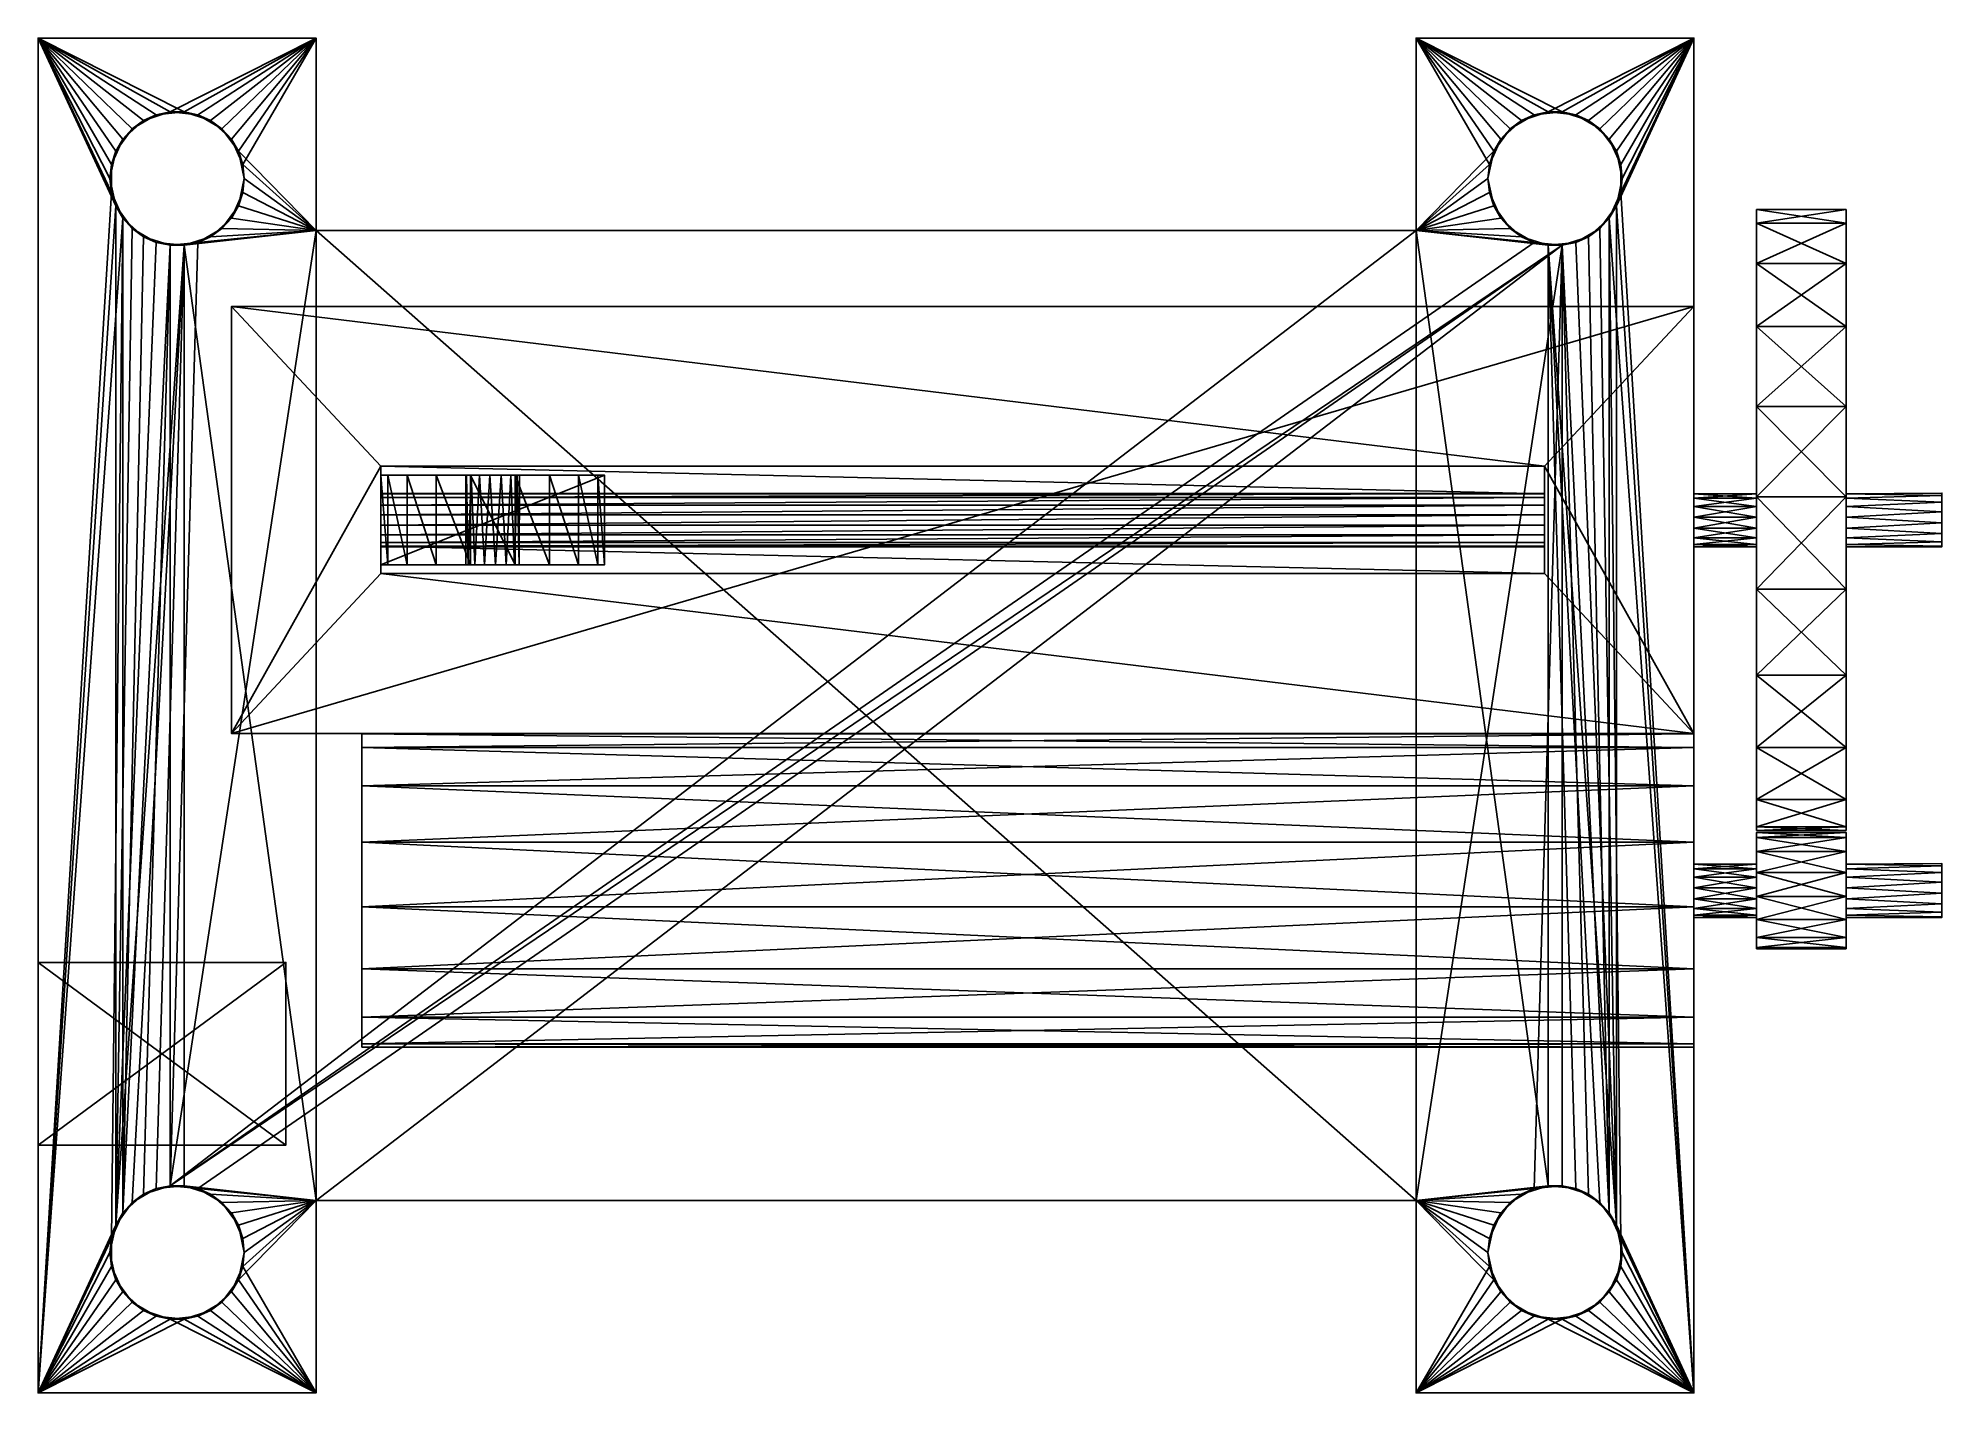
# Model space of a CAD drawing. Header units: metres. Extents: x -25 to -3.7, y -19.4 to -4.3.
import ezdxf

# ---------------------------------------------------------------- set-up
doc = ezdxf.new("R2010")
doc.units = ezdxf.units.M

msp = doc.modelspace()

# ---------------------------------------------------------------- linework, layer by layer
at = {"layer": 'microlinearservo', "color": 164}
for points in [[(-25, -19.4444, 1.58), (-25, -4.30444, 1.58), (-25, -19.4444)], [(-25, -19.4444), (-25, -4.30444, 1.58), (-25, -4.30444)], [(-21.895, -4.30444), (-25, -4.30444), (-21.895, -4.30444, 1.58)], [(-21.895, -4.30444, 1.58), (-25, -4.30444), (-25, -4.30444, 1.58)], [(-24.1327, -6.1795, 1.58), (-24.1975, -5.87444, 1.58), (-25, -4.30444, 1.58)], [(-25, -19.4444, 1.58), (-24.1327, -6.1795, 1.58), (-25, -4.30444, 1.58)], [(-24.1975, -5.87444, 1.58), (-24.1327, -5.56939, 1.58), (-25, -4.30444, 1.58)], [(-25, -4.30444, 1.58), (-24.1327, -5.56939, 1.58), (-23.9493, -5.31709, 1.58)], [(-23.6793, -5.16115, 1.58), (-25, -4.30444, 1.58), (-23.9493, -5.31709, 1.58)], [(-23.6793, -5.16115, 1.58), (-23.3691, -5.12855, 1.58), (-25, -4.30444, 1.58)], [(-25, -4.30444, 1.58), (-23.3691, -5.12855, 1.58), (-21.895, -4.30444, 1.58)], [(-25, -4.30444), (-23.5259, -5.12855), (-23.8225, -5.22493)], [(-24.0543, -5.43361), (-25, -4.30444), (-23.8225, -5.22493)], [(-24.0543, -5.43361), (-24.1811, -5.71851), (-25, -4.30444)], [(-25, -4.30444), (-24.1811, -5.71851), (-24.1811, -6.03038)], [(-25, -19.4444), (-25, -4.30444), (-24.1811, -6.03038)], [(-25, -4.30444), (-21.895, -4.30444), (-23.5259, -5.12855)], [(-21.895, -4.30444), (-23.2157, -5.16115), (-23.5259, -5.12855)], [(-21.895, -4.30444, 1.58), (-23.3691, -5.12855, 1.58), (-23.0725, -5.22493, 1.58)], [(-22.9457, -5.31709), (-23.2157, -5.16115), (-21.895, -4.30444)], [(-22.8407, -5.43361, 1.58), (-21.895, -4.30444, 1.58), (-23.0725, -5.22493, 1.58)], [(-22.9457, -5.31709), (-21.895, -4.30444), (-22.7623, -5.56939)], [(-22.8407, -5.43361, 1.58), (-22.7139, -5.71851, 1.58), (-21.895, -4.30444, 1.58)], [(-21.895, -4.30444), (-21.895, -6.45444), (-22.7623, -5.56939)], [(-21.895, -4.30444, 1.58), (-22.7139, -5.71851, 1.58), (-21.895, -6.45444, 1.58)], [(-21.895, -6.45444), (-21.895, -4.30444), (-21.895, -6.45444, 1.58)], [(-21.895, -6.45444, 1.58), (-21.895, -4.30444), (-21.895, -4.30444, 1.58)], [(-9.605, -6.45444, 1.58), (-8.78611, -5.71851, 1.58), (-9.605, -4.30444, 1.58)], [(-9.605, -4.30444, 1.58), (-8.78611, -5.71851, 1.58), (-8.65926, -5.43361, 1.58)], [(-8.4275, -5.22493, 1.58), (-9.605, -4.30444, 1.58), (-8.65926, -5.43361, 1.58)], [(-8.4275, -5.22493, 1.58), (-8.1309, -5.12855, 1.58), (-9.605, -4.30444, 1.58)], [(-9.605, -4.30444, 1.58), (-8.1309, -5.12855, 1.58), (-6.5, -4.30444, 1.58)], [(-9.605, -4.30444), (-8.73766, -5.56939), (-9.605, -6.45444)], [(-9.605, -4.30444), (-8.55435, -5.31709), (-8.73766, -5.56939)], [(-9.605, -4.30444), (-8.28426, -5.16115), (-8.55435, -5.31709)], [(-9.605, -4.30444), (-7.9741, -5.12855), (-8.28426, -5.16115)], [(-9.605, -4.30444), (-6.5, -4.30444), (-7.9741, -5.12855)], [(-9.605, -4.30444), (-9.605, -6.45444), (-9.605, -4.30444, 1.58)], [(-9.605, -4.30444, 1.58), (-9.605, -6.45444), (-9.605, -6.45444, 1.58)], [(-9.605, -4.30444, 1.58), (-6.5, -4.30444, 1.58), (-9.605, -4.30444)], [(-9.605, -4.30444), (-6.5, -4.30444, 1.58), (-6.5, -4.30444)], [(-6.5, -4.30444, 1.58), (-8.1309, -5.12855, 1.58), (-7.82074, -5.16115, 1.58)], [(-7.9741, -5.12855), (-6.5, -4.30444), (-7.6775, -5.22493)], [(-7.55065, -5.31709, 1.58), (-6.5, -4.30444, 1.58), (-7.82074, -5.16115, 1.58)], [(-7.6775, -5.22493), (-6.5, -4.30444), (-7.44574, -5.43361)], [(-7.55065, -5.31709, 1.58), (-7.36734, -5.56939, 1.58), (-6.5, -4.30444, 1.58)], [(-7.44574, -5.43361), (-6.5, -4.30444), (-7.31889, -5.71851)], [(-7.36734, -5.56939, 1.58), (-7.3025, -5.87444, 1.58), (-6.5, -4.30444, 1.58)], [(-7.36734, -6.1795, 1.58), (-6.5, -19.4444, 1.58), (-6.5, -4.30444, 1.58)], [(-7.3025, -5.87444, 1.58), (-7.36734, -6.1795, 1.58), (-6.5, -4.30444, 1.58)], [(-7.31889, -5.71851), (-6.5, -4.30444), (-7.31889, -6.03038)], [(-7.31889, -6.03038), (-6.5, -4.30444), (-6.5, -19.4444)], [(-6.5, -4.30444, 1.58), (-6.5, -19.4444, 1.58), (-6.5, -4.30444)], [(-6.5, -4.30444), (-6.5, -19.4444, 1.58), (-6.5, -19.4444)], [(-23.9493, -5.31709, 1.58), (-24.1327, -5.56939, 1.58), (-24.0543, -5.43361)], [(-23.9493, -5.31709, 1.58), (-24.0543, -5.43361), (-23.8225, -5.22493)], [(-23.6793, -5.16115, 1.58), (-23.9493, -5.31709, 1.58), (-23.8225, -5.22493)], [(-23.6793, -5.16115, 1.58), (-23.8225, -5.22493), (-23.5259, -5.12855)], [(-23.3691, -5.12855, 1.58), (-23.6793, -5.16115, 1.58), (-23.5259, -5.12855)], [(-23.3691, -5.12855, 1.58), (-23.5259, -5.12855), (-23.2157, -5.16115)], [(-23.0725, -5.22493, 1.58), (-23.3691, -5.12855, 1.58), (-23.2157, -5.16115)], [(-23.0725, -5.22493, 1.58), (-23.2157, -5.16115), (-22.9457, -5.31709)], [(-22.8407, -5.43361, 1.58), (-23.0725, -5.22493, 1.58), (-22.9457, -5.31709)], [(-22.8407, -5.43361, 1.58), (-22.9457, -5.31709), (-22.7623, -5.56939)], [(-8.73766, -5.56939), (-8.55435, -5.31709), (-8.65926, -5.43361, 1.58)], [(-8.65926, -5.43361, 1.58), (-8.55435, -5.31709), (-8.4275, -5.22493, 1.58)], [(-8.4275, -5.22493, 1.58), (-8.55435, -5.31709), (-8.28426, -5.16115)], [(-8.1309, -5.12855, 1.58), (-8.4275, -5.22493, 1.58), (-8.28426, -5.16115)], [(-8.1309, -5.12855, 1.58), (-8.28426, -5.16115), (-7.9741, -5.12855)], [(-7.82074, -5.16115, 1.58), (-8.1309, -5.12855, 1.58), (-7.9741, -5.12855)], [(-7.82074, -5.16115, 1.58), (-7.9741, -5.12855), (-7.6775, -5.22493)], [(-7.55065, -5.31709, 1.58), (-7.82074, -5.16115, 1.58), (-7.6775, -5.22493)], [(-7.55065, -5.31709, 1.58), (-7.6775, -5.22493), (-7.44574, -5.43361)], [(-7.36734, -5.56939, 1.58), (-7.55065, -5.31709, 1.58), (-7.44574, -5.43361)], [(-24.1327, -5.56939, 1.58), (-24.1811, -5.71851), (-24.0543, -5.43361)], [(-22.7139, -5.71851, 1.58), (-22.8407, -5.43361, 1.58), (-22.7623, -5.56939)], [(-8.73766, -5.56939), (-8.65926, -5.43361, 1.58), (-8.78611, -5.71851, 1.58)], [(-7.36734, -5.56939, 1.58), (-7.44574, -5.43361), (-7.31889, -5.71851)], [(-24.1327, -5.56939, 1.58), (-24.1975, -5.87444, 1.58), (-24.1811, -5.71851)], [(-24.1975, -5.87444, 1.58), (-24.1811, -6.03038), (-24.1811, -5.71851)], [(-22.7623, -5.56939), (-21.895, -6.45444), (-22.6975, -5.87444)], [(-22.7139, -5.71851, 1.58), (-22.7623, -5.56939), (-22.6975, -5.87444)], [(-21.895, -6.45444, 1.58), (-22.7139, -5.71851, 1.58), (-22.6975, -5.87444, 1.58)], [(-22.6975, -5.87444, 1.58), (-22.7139, -5.71851, 1.58), (-22.6975, -5.87444)], [(-8.73766, -5.56939), (-8.8025, -5.87444), (-9.605, -6.45444)], [(-8.8025, -5.87444, 1.58), (-8.78611, -5.71851, 1.58), (-9.605, -6.45444, 1.58)], [(-8.73766, -5.56939), (-8.78611, -5.71851, 1.58), (-8.8025, -5.87444)], [(-8.78611, -5.71851, 1.58), (-8.8025, -5.87444, 1.58), (-8.8025, -5.87444)], [(-7.3025, -5.87444, 1.58), (-7.36734, -5.56939, 1.58), (-7.31889, -5.71851)], [(-7.3025, -5.87444, 1.58), (-7.31889, -5.71851), (-7.31889, -6.03038)], [(-24.1975, -5.87444, 1.58), (-24.1327, -6.1795, 1.58), (-24.1811, -6.03038)], [(-22.7623, -6.1795), (-22.6975, -5.87444), (-21.895, -6.45444)], [(-22.7623, -6.1795), (-22.7139, -6.03038, 1.58), (-22.6975, -5.87444)], [(-22.7139, -6.03038, 1.58), (-21.895, -6.45444, 1.58), (-22.6975, -5.87444, 1.58)], [(-22.7139, -6.03038, 1.58), (-22.6975, -5.87444, 1.58), (-22.6975, -5.87444)], [(-8.8025, -5.87444, 1.58), (-9.605, -6.45444, 1.58), (-8.78611, -6.03038, 1.58)], [(-8.73766, -6.1795), (-9.605, -6.45444), (-8.8025, -5.87444)], [(-8.78611, -6.03038, 1.58), (-8.73766, -6.1795), (-8.8025, -5.87444)], [(-8.8025, -5.87444, 1.58), (-8.78611, -6.03038, 1.58), (-8.8025, -5.87444)], [(-7.36734, -6.1795, 1.58), (-7.3025, -5.87444, 1.58), (-7.31889, -6.03038)], [(-25, -19.4444), (-24.1811, -6.03038), (-24.0543, -6.31528)], [(-24.1327, -6.1795, 1.58), (-24.0543, -6.31528), (-24.1811, -6.03038)], [(-22.7139, -6.03038, 1.58), (-22.8407, -6.31528, 1.58), (-21.895, -6.45444, 1.58)], [(-22.7623, -6.1795), (-22.8407, -6.31528, 1.58), (-22.7139, -6.03038, 1.58)], [(-9.605, -6.45444, 1.58), (-8.65926, -6.31528, 1.58), (-8.78611, -6.03038, 1.58)], [(-8.78611, -6.03038, 1.58), (-8.65926, -6.31528, 1.58), (-8.73766, -6.1795)], [(-7.44574, -6.31528), (-7.31889, -6.03038), (-6.5, -19.4444)], [(-7.36734, -6.1795, 1.58), (-7.31889, -6.03038), (-7.44574, -6.31528)], [(-25, -19.4444, 1.58), (-24.1327, -17.5694, 1.58), (-24.1327, -6.1795, 1.58)], [(-24.1811, -17.7185), (-25, -19.4444), (-24.0543, -6.31528)], [(-24.1811, -17.7185), (-24.0543, -6.31528), (-24.0543, -17.4336)], [(-24.1327, -6.1795, 1.58), (-24.1327, -17.5694, 1.58), (-23.9493, -6.4318, 1.58)], [(-24.1327, -6.1795, 1.58), (-23.9493, -6.4318, 1.58), (-24.0543, -6.31528)], [(-24.0543, -6.31528), (-23.8225, -6.52396), (-24.0543, -17.4336)], [(-23.9493, -6.4318, 1.58), (-23.8225, -6.52396), (-24.0543, -6.31528)], [(-21.895, -6.45444, 1.58), (-22.8407, -6.31528, 1.58), (-23.0725, -6.52396, 1.58)], [(-22.8407, -6.31528, 1.58), (-22.9457, -6.4318), (-23.0725, -6.52396, 1.58)], [(-22.9457, -6.4318), (-22.7623, -6.1795), (-21.895, -6.45444)], [(-22.7623, -6.1795), (-22.9457, -6.4318), (-22.8407, -6.31528, 1.58)], [(-8.55435, -6.4318), (-9.605, -6.45444), (-8.73766, -6.1795)], [(-8.4275, -6.52396, 1.58), (-8.65926, -6.31528, 1.58), (-9.605, -6.45444, 1.58)], [(-8.65926, -6.31528, 1.58), (-8.55435, -6.4318), (-8.73766, -6.1795)], [(-8.65926, -6.31528, 1.58), (-8.4275, -6.52396, 1.58), (-8.55435, -6.4318)], [(-7.44574, -17.4336), (-7.6775, -6.52396), (-7.44574, -6.31528)], [(-7.55065, -6.4318, 1.58), (-7.44574, -6.31528), (-7.6775, -6.52396)], [(-7.55065, -6.4318, 1.58), (-7.36734, -17.5694, 1.58), (-7.36734, -6.1795, 1.58)], [(-7.55065, -6.4318, 1.58), (-7.36734, -6.1795, 1.58), (-7.44574, -6.31528)], [(-7.44574, -6.31528), (-6.5, -19.4444), (-7.31889, -17.7185)], [(-7.44574, -17.4336), (-7.44574, -6.31528), (-7.31889, -17.7185)], [(-7.36734, -17.5694, 1.58), (-6.5, -19.4444, 1.58), (-7.36734, -6.1795, 1.58)], [(-24.1327, -17.5694, 1.58), (-23.6793, -6.58774, 1.58), (-23.9493, -6.4318, 1.58)], [(-23.3691, -6.62034, 1.58), (-23.6793, -6.58774, 1.58), (-24.1327, -17.5694, 1.58)], [(-24.0543, -17.4336), (-23.8225, -6.52396), (-23.5259, -6.62034)], [(-23.9493, -6.4318, 1.58), (-23.6793, -6.58774, 1.58), (-23.8225, -6.52396)], [(-23.6793, -6.58774, 1.58), (-23.5259, -6.62034), (-23.8225, -6.52396)], [(-23.6793, -6.58774, 1.58), (-23.3691, -6.62034, 1.58), (-23.5259, -6.62034)], [(-8.28426, -6.58774), (-23.5259, -17.1286), (-9.605, -6.45444)], [(-23.5259, -17.1286), (-23.2157, -6.58774), (-21.895, -6.45444)], [(-9.605, -6.45444), (-23.5259, -17.1286), (-21.895, -6.45444)], [(-23.5259, -6.62034), (-23.2157, -6.58774), (-23.5259, -17.1286)], [(-8.28426, -6.58774), (-7.9741, -6.62034), (-23.5259, -17.1286)], [(-23.3691, -6.62034, 1.58), (-23.2157, -6.58774), (-23.5259, -6.62034)], [(-23.3691, -6.62034, 1.58), (-21.895, -6.45444, 1.58), (-23.0725, -6.52396, 1.58)], [(-23.3691, -6.62034, 1.58), (-21.895, -17.2944, 1.58), (-21.895, -6.45444, 1.58)], [(-23.3691, -6.62034, 1.58), (-23.0725, -6.52396, 1.58), (-23.2157, -6.58774)], [(-22.9457, -6.4318), (-21.895, -6.45444), (-23.2157, -6.58774)], [(-23.0725, -6.52396, 1.58), (-22.9457, -6.4318), (-23.2157, -6.58774)], [(-9.605, -6.45444, 1.58), (-21.895, -6.45444, 1.58), (-9.605, -17.2944, 1.58)], [(-9.605, -17.2944, 1.58), (-21.895, -6.45444, 1.58), (-21.895, -17.2944, 1.58)], [(-9.605, -6.45444), (-21.895, -6.45444), (-9.605, -6.45444, 1.58)], [(-9.605, -6.45444, 1.58), (-21.895, -6.45444), (-21.895, -6.45444, 1.58)], [(-8.55435, -6.4318), (-8.28426, -6.58774), (-9.605, -6.45444)], [(-8.4275, -6.52396, 1.58), (-9.605, -6.45444, 1.58), (-8.1309, -6.62034, 1.58)], [(-8.1309, -17.1286, 1.58), (-9.605, -6.45444, 1.58), (-9.605, -17.2944, 1.58)], [(-8.1309, -17.1286, 1.58), (-8.1309, -6.62034, 1.58), (-9.605, -6.45444, 1.58)], [(-8.4275, -6.52396, 1.58), (-8.28426, -6.58774), (-8.55435, -6.4318)], [(-8.4275, -6.52396, 1.58), (-8.1309, -6.62034, 1.58), (-8.28426, -6.58774)], [(-8.1309, -6.62034, 1.58), (-7.9741, -6.62034), (-8.28426, -6.58774)], [(-7.36734, -17.5694, 1.58), (-7.82074, -6.58774, 1.58), (-8.1309, -6.62034, 1.58)], [(-8.1309, -6.62034, 1.58), (-7.82074, -6.58774, 1.58), (-7.9741, -6.62034)], [(-7.44574, -17.4336), (-7.9741, -6.62034), (-7.6775, -6.52396)], [(-7.82074, -6.58774, 1.58), (-7.6775, -6.52396), (-7.9741, -6.62034)], [(-7.55065, -6.4318, 1.58), (-7.82074, -6.58774, 1.58), (-7.36734, -17.5694, 1.58)], [(-7.82074, -6.58774, 1.58), (-7.55065, -6.4318, 1.58), (-7.6775, -6.52396)], [(-23.3691, -6.62034, 1.58), (-24.1327, -17.5694, 1.58), (-23.9493, -17.3171, 1.58)], [(-23.8225, -17.2249), (-24.0543, -17.4336), (-23.5259, -6.62034)], [(-23.3691, -6.62034, 1.58), (-23.9493, -17.3171, 1.58), (-23.6793, -17.1612, 1.58)], [(-23.8225, -17.2249), (-23.5259, -6.62034), (-23.5259, -17.1286)], [(-23.3691, -6.62034, 1.58), (-23.6793, -17.1612, 1.58), (-23.3691, -17.1286, 1.58)], [(-7.9741, -6.62034), (-23.2157, -17.1612), (-23.5259, -17.1286)], [(-23.3691, -6.62034, 1.58), (-23.3691, -17.1286, 1.58), (-21.895, -17.2944, 1.58)], [(-7.9741, -6.62034), (-21.895, -17.2944), (-23.2157, -17.1612)], [(-9.605, -17.2944), (-21.895, -17.2944), (-7.9741, -6.62034)], [(-8.28426, -17.1612), (-9.605, -17.2944), (-7.9741, -6.62034)], [(-8.28426, -17.1612), (-7.9741, -6.62034), (-7.9741, -17.1286)], [(-7.55065, -17.3171, 1.58), (-8.1309, -6.62034, 1.58), (-7.82074, -17.1612, 1.58)], [(-7.55065, -17.3171, 1.58), (-7.36734, -17.5694, 1.58), (-8.1309, -6.62034, 1.58)], [(-8.1309, -17.1286, 1.58), (-7.82074, -17.1612, 1.58), (-8.1309, -6.62034, 1.58)], [(-7.44574, -17.4336), (-7.6775, -17.2249), (-7.9741, -6.62034)], [(-7.9741, -6.62034), (-7.6775, -17.2249), (-7.9741, -17.1286)], [(-23.9493, -17.3171, 1.58), (-24.0543, -17.4336), (-23.8225, -17.2249)], [(-23.6793, -17.1612, 1.58), (-23.9493, -17.3171, 1.58), (-23.8225, -17.2249)], [(-23.6793, -17.1612, 1.58), (-23.8225, -17.2249), (-23.5259, -17.1286)], [(-23.3691, -17.1286, 1.58), (-23.6793, -17.1612, 1.58), (-23.5259, -17.1286)], [(-23.3691, -17.1286, 1.58), (-23.5259, -17.1286), (-23.2157, -17.1612)], [(-23.3691, -17.1286, 1.58), (-23.0725, -17.2249, 1.58), (-21.895, -17.2944, 1.58)], [(-23.0725, -17.2249, 1.58), (-23.3691, -17.1286, 1.58), (-23.2157, -17.1612)], [(-21.895, -17.2944), (-22.9457, -17.3171), (-23.2157, -17.1612)], [(-23.0725, -17.2249, 1.58), (-23.2157, -17.1612), (-22.9457, -17.3171)], [(-21.895, -17.2944, 1.58), (-23.0725, -17.2249, 1.58), (-22.8407, -17.4336, 1.58)], [(-22.8407, -17.4336, 1.58), (-23.0725, -17.2249, 1.58), (-22.9457, -17.3171)], [(-8.1309, -17.1286, 1.58), (-9.605, -17.2944, 1.58), (-8.4275, -17.2249, 1.58)], [(-8.28426, -17.1612), (-8.55435, -17.3171), (-9.605, -17.2944)], [(-9.605, -17.2944, 1.58), (-8.65926, -17.4336, 1.58), (-8.4275, -17.2249, 1.58)], [(-8.65926, -17.4336, 1.58), (-8.55435, -17.3171), (-8.4275, -17.2249, 1.58)], [(-8.4275, -17.2249, 1.58), (-8.55435, -17.3171), (-8.28426, -17.1612)], [(-8.1309, -17.1286, 1.58), (-8.4275, -17.2249, 1.58), (-8.28426, -17.1612)], [(-8.1309, -17.1286, 1.58), (-8.28426, -17.1612), (-7.9741, -17.1286)], [(-7.82074, -17.1612, 1.58), (-8.1309, -17.1286, 1.58), (-7.9741, -17.1286)], [(-7.82074, -17.1612, 1.58), (-7.9741, -17.1286), (-7.6775, -17.2249)], [(-7.55065, -17.3171, 1.58), (-7.82074, -17.1612, 1.58), (-7.6775, -17.2249)], [(-7.55065, -17.3171, 1.58), (-7.6775, -17.2249), (-7.44574, -17.4336)], [(-24.1327, -17.5694, 1.58), (-24.1811, -17.7185), (-24.0543, -17.4336)], [(-23.9493, -17.3171, 1.58), (-24.1327, -17.5694, 1.58), (-24.0543, -17.4336)], [(-22.7623, -17.5694), (-22.9457, -17.3171), (-21.895, -17.2944)], [(-22.8407, -17.4336, 1.58), (-22.9457, -17.3171), (-22.7623, -17.5694)], [(-22.7139, -17.7185, 1.58), (-21.895, -17.2944, 1.58), (-22.8407, -17.4336, 1.58)], [(-22.7139, -17.7185, 1.58), (-22.8407, -17.4336, 1.58), (-22.7623, -17.5694)], [(-21.895, -19.4444), (-22.7623, -18.1795), (-21.895, -17.2944)], [(-21.895, -17.2944), (-22.7623, -18.1795), (-22.6975, -17.8744)], [(-22.7623, -17.5694), (-21.895, -17.2944), (-22.6975, -17.8744)], [(-22.7139, -18.0304, 1.58), (-21.895, -19.4444, 1.58), (-21.895, -17.2944, 1.58)], [(-22.6975, -17.8744, 1.58), (-21.895, -17.2944, 1.58), (-22.7139, -17.7185, 1.58)], [(-22.6975, -17.8744, 1.58), (-22.7139, -18.0304, 1.58), (-21.895, -17.2944, 1.58)], [(-21.895, -19.4444), (-21.895, -17.2944), (-21.895, -19.4444, 1.58)], [(-21.895, -19.4444, 1.58), (-21.895, -17.2944), (-21.895, -17.2944, 1.58)], [(-21.895, -17.2944), (-9.605, -17.2944), (-21.895, -17.2944, 1.58)], [(-21.895, -17.2944, 1.58), (-9.605, -17.2944), (-9.605, -17.2944, 1.58)], [(-9.605, -19.4444, 1.58), (-8.78611, -18.0304, 1.58), (-9.605, -17.2944, 1.58)], [(-9.605, -17.2944, 1.58), (-8.78611, -18.0304, 1.58), (-8.8025, -17.8744, 1.58)], [(-8.78611, -17.7185, 1.58), (-9.605, -17.2944, 1.58), (-8.8025, -17.8744, 1.58)], [(-8.78611, -17.7185, 1.58), (-8.65926, -17.4336, 1.58), (-9.605, -17.2944, 1.58)], [(-9.605, -17.2944), (-8.55435, -17.3171), (-8.73766, -17.5694)], [(-8.8025, -17.8744), (-9.605, -17.2944), (-8.73766, -17.5694)], [(-8.8025, -17.8744), (-8.73766, -18.1795), (-9.605, -17.2944)], [(-9.605, -17.2944), (-8.73766, -18.1795), (-9.605, -19.4444)], [(-9.605, -17.2944), (-9.605, -19.4444), (-9.605, -17.2944, 1.58)], [(-9.605, -17.2944, 1.58), (-9.605, -19.4444), (-9.605, -19.4444, 1.58)], [(-8.73766, -17.5694), (-8.65926, -17.4336, 1.58), (-8.78611, -17.7185, 1.58)], [(-8.73766, -17.5694), (-8.55435, -17.3171), (-8.65926, -17.4336, 1.58)], [(-7.36734, -17.5694, 1.58), (-7.55065, -17.3171, 1.58), (-7.44574, -17.4336)], [(-7.36734, -17.5694, 1.58), (-7.44574, -17.4336), (-7.31889, -17.7185)], [(-25, -19.4444, 1.58), (-24.1975, -17.8744, 1.58), (-24.1327, -17.5694, 1.58)], [(-24.1327, -17.5694, 1.58), (-24.1975, -17.8744, 1.58), (-24.1811, -17.7185)], [(-22.7139, -17.7185, 1.58), (-22.7623, -17.5694), (-22.6975, -17.8744)], [(-8.73766, -17.5694), (-8.78611, -17.7185, 1.58), (-8.8025, -17.8744)], [(-7.36734, -17.5694, 1.58), (-7.3025, -17.8744, 1.58), (-6.5, -19.4444, 1.58)], [(-7.3025, -17.8744, 1.58), (-7.36734, -17.5694, 1.58), (-7.31889, -17.7185)], [(-24.1811, -17.7185), (-24.1811, -18.0304), (-25, -19.4444)], [(-24.1975, -17.8744, 1.58), (-24.1811, -18.0304), (-24.1811, -17.7185)], [(-22.6975, -17.8744, 1.58), (-22.7139, -17.7185, 1.58), (-22.6975, -17.8744)], [(-8.78611, -17.7185, 1.58), (-8.8025, -17.8744, 1.58), (-8.8025, -17.8744)], [(-6.5, -19.4444), (-7.31889, -18.0304), (-7.31889, -17.7185)], [(-7.3025, -17.8744, 1.58), (-7.31889, -17.7185), (-7.31889, -18.0304)], [(-25, -19.4444, 1.58), (-24.1327, -18.1795, 1.58), (-24.1975, -17.8744, 1.58)], [(-25, -19.4444), (-24.1811, -18.0304), (-24.0543, -18.3153)], [(-24.1975, -17.8744, 1.58), (-24.1327, -18.1795, 1.58), (-24.1811, -18.0304)], [(-24.1327, -18.1795, 1.58), (-24.0543, -18.3153), (-24.1811, -18.0304)], [(-22.8407, -18.3153, 1.58), (-21.895, -19.4444, 1.58), (-22.7139, -18.0304, 1.58)], [(-22.7623, -18.1795), (-22.8407, -18.3153, 1.58), (-22.7139, -18.0304, 1.58)], [(-22.7623, -18.1795), (-22.7139, -18.0304, 1.58), (-22.6975, -17.8744)], [(-22.7139, -18.0304, 1.58), (-22.6975, -17.8744, 1.58), (-22.6975, -17.8744)], [(-8.65926, -18.3153, 1.58), (-8.78611, -18.0304, 1.58), (-9.605, -19.4444, 1.58)], [(-8.78611, -18.0304, 1.58), (-8.73766, -18.1795), (-8.8025, -17.8744)], [(-8.8025, -17.8744, 1.58), (-8.78611, -18.0304, 1.58), (-8.8025, -17.8744)], [(-8.78611, -18.0304, 1.58), (-8.65926, -18.3153, 1.58), (-8.73766, -18.1795)], [(-7.44574, -18.3153), (-7.31889, -18.0304), (-6.5, -19.4444)], [(-7.36734, -18.1795, 1.58), (-7.31889, -18.0304), (-7.44574, -18.3153)], [(-7.3025, -17.8744, 1.58), (-7.36734, -18.1795, 1.58), (-6.5, -19.4444, 1.58)], [(-7.36734, -18.1795, 1.58), (-7.3025, -17.8744, 1.58), (-7.31889, -18.0304)], [(-25, -19.4444, 1.58), (-23.9493, -18.4318, 1.58), (-24.1327, -18.1795, 1.58)], [(-24.1327, -18.1795, 1.58), (-23.9493, -18.4318, 1.58), (-24.0543, -18.3153)], [(-22.9457, -18.4318), (-22.7623, -18.1795), (-21.895, -19.4444)], [(-22.7623, -18.1795), (-22.9457, -18.4318), (-22.8407, -18.3153, 1.58)], [(-9.605, -19.4444), (-8.73766, -18.1795), (-8.55435, -18.4318)], [(-8.65926, -18.3153, 1.58), (-8.55435, -18.4318), (-8.73766, -18.1795)], [(-6.5, -19.4444, 1.58), (-7.36734, -18.1795, 1.58), (-7.55065, -18.4318, 1.58)], [(-7.55065, -18.4318, 1.58), (-7.36734, -18.1795, 1.58), (-7.44574, -18.3153)], [(-23.8225, -18.524), (-25, -19.4444), (-24.0543, -18.3153)], [(-25, -19.4444, 1.58), (-23.6793, -18.5877, 1.58), (-23.9493, -18.4318, 1.58)], [(-23.9493, -18.4318, 1.58), (-23.8225, -18.524), (-24.0543, -18.3153)], [(-23.9493, -18.4318, 1.58), (-23.6793, -18.5877, 1.58), (-23.8225, -18.524)], [(-22.9457, -18.4318), (-21.895, -19.4444), (-23.2157, -18.5877)], [(-23.0725, -18.524, 1.58), (-22.9457, -18.4318), (-23.2157, -18.5877)], [(-23.0725, -18.524, 1.58), (-21.895, -19.4444, 1.58), (-22.8407, -18.3153, 1.58)], [(-22.8407, -18.3153, 1.58), (-22.9457, -18.4318), (-23.0725, -18.524, 1.58)], [(-8.65926, -18.3153, 1.58), (-9.605, -19.4444, 1.58), (-8.4275, -18.524, 1.58)], [(-8.28426, -18.5877), (-9.605, -19.4444), (-8.55435, -18.4318)], [(-8.65926, -18.3153, 1.58), (-8.4275, -18.524, 1.58), (-8.55435, -18.4318)], [(-8.4275, -18.524, 1.58), (-8.28426, -18.5877), (-8.55435, -18.4318)], [(-7.82074, -18.5877, 1.58), (-6.5, -19.4444, 1.58), (-7.55065, -18.4318, 1.58)], [(-7.82074, -18.5877, 1.58), (-7.55065, -18.4318, 1.58), (-7.6775, -18.524)], [(-7.44574, -18.3153), (-6.5, -19.4444), (-7.6775, -18.524)], [(-7.55065, -18.4318, 1.58), (-7.44574, -18.3153), (-7.6775, -18.524)], [(-23.8225, -18.524), (-23.5259, -18.6203), (-25, -19.4444)], [(-25, -19.4444, 1.58), (-23.3691, -18.6203, 1.58), (-23.6793, -18.5877, 1.58)], [(-25, -19.4444, 1.58), (-21.895, -19.4444, 1.58), (-23.3691, -18.6203, 1.58)], [(-25, -19.4444), (-23.5259, -18.6203), (-21.895, -19.4444)], [(-23.6793, -18.5877, 1.58), (-23.5259, -18.6203), (-23.8225, -18.524)], [(-23.6793, -18.5877, 1.58), (-23.3691, -18.6203, 1.58), (-23.5259, -18.6203)], [(-21.895, -19.4444), (-23.5259, -18.6203), (-23.2157, -18.5877)], [(-23.3691, -18.6203, 1.58), (-23.2157, -18.5877), (-23.5259, -18.6203)], [(-23.3691, -18.6203, 1.58), (-21.895, -19.4444, 1.58), (-23.0725, -18.524, 1.58)], [(-23.3691, -18.6203, 1.58), (-23.0725, -18.524, 1.58), (-23.2157, -18.5877)], [(-9.605, -19.4444, 1.58), (-8.1309, -18.6203, 1.58), (-8.4275, -18.524, 1.58)], [(-8.28426, -18.5877), (-7.9741, -18.6203), (-9.605, -19.4444)], [(-6.5, -19.4444, 1.58), (-8.1309, -18.6203, 1.58), (-9.605, -19.4444, 1.58)], [(-9.605, -19.4444), (-7.9741, -18.6203), (-6.5, -19.4444)], [(-8.4275, -18.524, 1.58), (-8.1309, -18.6203, 1.58), (-8.28426, -18.5877)], [(-8.1309, -18.6203, 1.58), (-7.9741, -18.6203), (-8.28426, -18.5877)], [(-7.82074, -18.5877, 1.58), (-8.1309, -18.6203, 1.58), (-6.5, -19.4444, 1.58)], [(-8.1309, -18.6203, 1.58), (-7.82074, -18.5877, 1.58), (-7.9741, -18.6203)], [(-6.5, -19.4444), (-7.9741, -18.6203), (-7.6775, -18.524)], [(-7.82074, -18.5877, 1.58), (-7.6775, -18.524), (-7.9741, -18.6203)], [(-21.895, -19.4444, 1.58), (-25, -19.4444, 1.58), (-21.895, -19.4444)], [(-21.895, -19.4444), (-25, -19.4444, 1.58), (-25, -19.4444)], [(-9.605, -19.4444), (-6.5, -19.4444), (-9.605, -19.4444, 1.58)], [(-9.605, -19.4444, 1.58), (-6.5, -19.4444), (-6.5, -19.4444, 1.58)]]:
    msp.add_3dface(points, dxfattribs=at)
at = {"layer": 'microlinearservo', "color": 251}
for points in [[(-5.8, -6.3746, 4.38491), (-4.8, -6.3746, 4.38491), (-4.8, -6.22048, 3.36241)], [(-5.8, -6.22048, 3.36241), (-4.8, -6.22048, 3.36241), (-4.8, -6.3746, 2.33992)], [(-5.8, -6.22048, 3.36241), (-5.8, -6.3746, 4.38491), (-4.8, -6.22048, 3.36241)], [(-5.8, -6.3746, 2.33992), (-5.8, -6.22048, 3.36241), (-4.8, -6.3746, 2.33992)], [(-5.8, -6.22048, 3.36241), (-5.8, -9.396, 3.30004), (-5.8, -9.396, 3.42479)], [(-5.8, -6.22048, 3.36241), (-5.8, -6.3746, 2.33992), (-5.8, -9.396, 3.30004)], [(-5.8, -6.3746, 4.38491), (-5.8, -6.22048, 3.36241), (-5.8, -9.396, 3.42479)], [(-5.8, -6.82325, 5.31655), (-4.8, -6.82325, 5.31655), (-4.8, -6.3746, 4.38491)], [(-5.8, -6.3746, 2.33992), (-4.8, -6.3746, 2.33992), (-4.8, -6.82325, 1.40828)], [(-5.8, -6.3746, 4.38491), (-5.8, -6.82325, 5.31655), (-4.8, -6.3746, 4.38491)], [(-5.8, -6.82325, 1.40828), (-5.8, -6.3746, 2.33992), (-4.8, -6.82325, 1.40828)], [(-5.8, -6.82325, 1.40828), (-5.8, -9.44674, 3.18608), (-5.8, -6.3746, 2.33992)], [(-5.8, -6.3746, 2.33992), (-5.8, -9.44674, 3.18608), (-5.8, -9.396, 3.30004)], [(-5.8, -6.3746, 4.38491), (-5.8, -9.396, 3.42479), (-5.8, -9.44674, 3.53875)], [(-5.8, -6.82325, 5.31655), (-5.8, -6.3746, 4.38491), (-5.8, -9.44674, 3.53875)], [(-4.8, -9.396, 3.30004), (-4.8, -6.3746, 2.33992), (-4.8, -6.22048, 3.36241)], [(-4.8, -9.396, 3.42479), (-4.8, -6.22048, 3.36241), (-4.8, -6.3746, 4.38491)], [(-4.8, -9.396, 3.42479), (-4.8, -9.396, 3.30004), (-4.8, -6.22048, 3.36241)], [(-4.8, -9.44674, 3.18608), (-4.8, -6.82325, 1.40828), (-4.8, -6.3746, 2.33992)], [(-4.8, -9.44674, 3.53875), (-4.8, -6.3746, 4.38491), (-4.8, -6.82325, 5.31655)], [(-4.8, -9.44674, 3.53875), (-4.8, -9.396, 3.42479), (-4.8, -6.3746, 4.38491)], [(-4.8, -9.396, 3.30004), (-4.8, -9.44674, 3.18608), (-4.8, -6.3746, 2.33992)], [(-5.8, -7.52658, 6.07456), (-4.8, -7.52658, 6.07456), (-4.8, -6.82325, 5.31655)], [(-5.8, -6.82325, 1.40828), (-4.8, -6.82325, 1.40828), (-4.8, -7.52658, 0.65027)], [(-5.8, -6.82325, 5.31655), (-5.8, -7.52658, 6.07456), (-4.8, -6.82325, 5.31655)], [(-5.8, -7.52658, 0.65027), (-5.8, -6.82325, 1.40828), (-4.8, -7.52658, 0.65027)], [(-5.8, -7.52658, 0.65027), (-5.8, -9.53944, 3.10261), (-5.8, -6.82325, 1.40828)], [(-5.8, -9.53944, 3.10261), (-5.8, -9.44674, 3.18608), (-5.8, -6.82325, 1.40828)], [(-5.8, -6.82325, 5.31655), (-5.8, -9.44674, 3.53875), (-5.8, -9.53944, 3.62222)], [(-5.8, -7.52658, 6.07456), (-5.8, -6.82325, 5.31655), (-5.8, -9.53944, 3.62222)], [(-4.8, -9.53944, 3.10261), (-4.8, -7.52658, 0.65027), (-4.8, -6.82325, 1.40828)], [(-4.8, -9.53944, 3.62222), (-4.8, -6.82325, 5.31655), (-4.8, -7.52658, 6.07456)], [(-4.8, -9.53944, 3.62222), (-4.8, -9.44674, 3.53875), (-4.8, -6.82325, 5.31655)], [(-4.8, -9.44674, 3.18608), (-4.8, -9.53944, 3.10261), (-4.8, -6.82325, 1.40828)], [(-22.84, -12.0744, 6.08), (-22.84, -7.30444, 6.08), (-22.84, -12.0744, 1.58)], [(-22.84, -12.0744, 1.58), (-22.84, -7.30444, 6.08), (-22.84, -7.30444, 1.58)], [(-22.84, -7.30444, 6.08), (-6.5, -7.30444, 6.08), (-22.84, -7.30444, 1.58)], [(-22.84, -7.30444, 1.58), (-6.5, -7.30444, 6.08), (-6.5, -7.30444, 1.58)], [(-22.84, -7.30444, 6.08), (-21.17, -9.08944, 6.08), (-8.17, -9.08944, 6.08)], [(-6.5, -7.30444, 6.08), (-22.84, -7.30444, 6.08), (-8.17, -9.08944, 6.08)], [(-22.84, -7.30444, 6.08), (-22.84, -12.0744, 6.08), (-21.17, -9.08944, 6.08)], [(-6.5, -12.0744, 1.58), (-22.84, -12.0744, 1.58), (-6.5, -7.30444, 1.58)], [(-6.5, -7.30444, 1.58), (-22.84, -12.0744, 1.58), (-22.84, -7.30444, 1.58)], [(-6.5, -12.0744, 6.08), (-6.5, -7.30444, 6.08), (-8.17, -9.08944, 6.08)], [(-6.5, -7.30444, 6.08), (-6.5, -9.65809, 3.66077), (-6.5, -9.53944, 3.62222)], [(-6.5, -9.44674, 3.53875), (-6.5, -7.30444, 6.08), (-6.5, -9.53944, 3.62222)], [(-6.5, -9.44674, 3.53875), (-6.5, -9.396, 3.42479), (-6.5, -7.30444, 6.08)], [(-6.5, -7.30444, 6.08), (-6.5, -9.396, 3.42479), (-6.5, -7.30444, 1.58)], [(-6.5, -7.30444, 1.58), (-6.5, -9.396, 3.42479), (-6.5, -9.396, 3.30004)], [(-6.5, -9.44674, 3.18608), (-6.5, -7.30444, 1.58), (-6.5, -9.396, 3.30004)], [(-6.5, -9.44674, 3.18608), (-6.5, -9.53944, 3.10261), (-6.5, -7.30444, 1.58)], [(-6.5, -7.30444, 1.58), (-6.5, -9.53944, 3.10261), (-6.5, -9.65809, 3.06406)], [(-6.5, -12.0744, 1.58), (-6.5, -7.30444, 1.58), (-6.5, -9.65809, 3.06406)], [(-6.5, -7.30444, 6.08), (-6.5, -12.0744, 6.08), (-6.5, -9.65809, 3.66077)], [(-5.8, -8.42209, 6.59158), (-4.8, -8.42209, 6.59158), (-4.8, -7.52658, 6.07456)], [(-5.8, -7.52658, 0.65027), (-4.8, -7.52658, 0.65027), (-4.8, -8.42209, 0.13325)], [(-5.8, -7.52658, 6.07456), (-5.8, -8.42209, 6.59158), (-4.8, -7.52658, 6.07456)], [(-5.8, -8.42209, 0.13325), (-5.8, -7.52658, 0.65027), (-4.8, -8.42209, 0.13325)], [(-5.8, -7.52658, 0.65027), (-5.8, -8.42209, 0.13325), (-5.8, -9.53944, 3.10261)], [(-5.8, -7.52658, 6.07456), (-5.8, -9.53944, 3.62222), (-5.8, -8.42209, 6.59158)], [(-4.8, -8.42209, 0.13325), (-4.8, -7.52658, 0.65027), (-4.8, -9.53944, 3.10261)], [(-4.8, -8.42209, 6.59158), (-4.8, -9.53944, 3.62222), (-4.8, -7.52658, 6.07456)], [(-5.8, -9.43021, 6.82167), (-4.8, -9.43021, 6.82167), (-4.8, -8.42209, 6.59158)], [(-5.8, -8.42209, 0.13325), (-4.8, -8.42209, 0.13325), (-4.8, -9.43021, -0.09685)], [(-5.8, -8.42209, 6.59158), (-5.8, -9.43021, 6.82167), (-4.8, -8.42209, 6.59158)], [(-5.8, -9.43021, -0.09685), (-5.8, -8.42209, 0.13325), (-4.8, -9.43021, -0.09685)], [(-5.8, -9.43021, -0.09685), (-5.8, -9.65809, 3.06406), (-5.8, -8.42209, 0.13325)], [(-5.8, -8.42209, 0.13325), (-5.8, -9.65809, 3.06406), (-5.8, -9.53944, 3.10261)], [(-5.8, -9.53944, 3.62222), (-5.8, -9.65809, 3.66077), (-5.8, -8.42209, 6.59158)], [(-5.8, -8.42209, 6.59158), (-5.8, -9.65809, 3.66077), (-5.8, -9.43021, 6.82167)], [(-4.8, -8.42209, 0.13325), (-4.8, -9.65809, 3.06406), (-4.8, -9.43021, -0.09685)], [(-4.8, -8.42209, 0.13325), (-4.8, -9.53944, 3.10261), (-4.8, -9.65809, 3.06406)], [(-4.8, -8.42209, 6.59158), (-4.8, -9.65809, 3.66077), (-4.8, -9.53944, 3.62222)], [(-4.8, -8.42209, 6.59158), (-4.8, -9.43021, 6.82167), (-4.8, -9.65809, 3.66077)], [(-22.84, -12.0744, 6.08), (-21.17, -10.2894, 6.08), (-21.17, -9.08944, 6.08)], [(-21.17, -9.63073, 3.65661), (-21.17, -9.08944, 6.08), (-21.17, -10.2894, 6.08)], [(-21.17, -9.63073, 3.65661), (-21.17, -9.5223, 3.61154), (-21.17, -9.08944, 6.08)], [(-21.17, -9.08944, 6.08), (-21.17, -9.5223, 3.61154), (-21.17, -9.43948, 3.5283)], [(-21.17, -9.08944, 3.30222), (-21.17, -9.43948, 3.5283), (-21.17, -9.39495, 3.41965)], [(-21.17, -9.39555, 3.30222), (-21.17, -9.08944, 3.30222), (-21.17, -9.39495, 3.41965)], [(-21.17, -9.08944, 3.30222), (-21.17, -9.08944, 6.08), (-21.17, -9.43948, 3.5283)], [(-21.17, -9.08944, 3.30222), (-8.17, -9.08944, 3.30222), (-21.17, -9.08944, 6.08)], [(-21.17, -9.08944, 6.08), (-8.17, -9.08944, 3.30222), (-8.17, -9.08944, 6.08)], [(-21.17, -9.39555, 3.30222), (-8.17, -9.39555, 3.30222), (-21.17, -9.08944, 3.30222)], [(-21.17, -9.08944, 3.30222), (-8.17, -9.39555, 3.30222), (-8.17, -9.08944, 3.30222)], [(-8.17, -10.2894, 6.08), (-6.5, -12.0744, 6.08), (-8.17, -9.08944, 6.08)], [(-8.17, -9.39555, 3.30222), (-8.17, -9.39495, 3.41965), (-8.17, -9.08944, 3.30222)], [(-8.17, -9.08944, 3.30222), (-8.17, -9.39495, 3.41965), (-8.17, -9.43948, 3.5283)], [(-8.17, -9.08944, 6.08), (-8.17, -9.43948, 3.5283), (-8.17, -9.5223, 3.61154)], [(-8.17, -9.63073, 3.65661), (-8.17, -9.08944, 6.08), (-8.17, -9.5223, 3.61154)], [(-8.17, -9.63073, 3.65661), (-8.17, -9.74816, 3.65661), (-8.17, -9.08944, 6.08)], [(-8.17, -9.08944, 6.08), (-8.17, -9.74816, 3.65661), (-8.17, -10.2894, 6.08)], [(-8.17, -9.08944, 6.08), (-8.17, -9.08944, 3.30222), (-8.17, -9.43948, 3.5283)], [(-21.17, -9.43948, 3.5283), (-8.17, -9.43948, 3.5283), (-8.17, -9.39495, 3.41965)], [(-21.17, -9.39495, 3.41965), (-8.17, -9.39495, 3.41965), (-8.17, -9.39555, 3.30222)], [(-21.17, -9.39555, 3.30222), (-21.17, -9.39495, 3.41965), (-8.17, -9.39555, 3.30222)], [(-21.17, -9.39495, 3.41965), (-21.17, -9.43948, 3.5283), (-8.17, -9.39495, 3.41965)], [(-21.17, -9.5223, 3.61154), (-8.17, -9.5223, 3.61154), (-8.17, -9.43948, 3.5283)], [(-21.17, -9.43948, 3.5283), (-21.17, -9.5223, 3.61154), (-8.17, -9.43948, 3.5283)], [(-21.17, -9.63073, 3.65661), (-8.17, -9.63073, 3.65661), (-8.17, -9.5223, 3.61154)], [(-21.17, -9.5223, 3.61154), (-21.17, -9.63073, 3.65661), (-8.17, -9.5223, 3.61154)], [(-5.8, -9.44674, 3.18608), (-6.5, -9.44674, 3.18608), (-6.5, -9.396, 3.30004)], [(-5.8, -9.396, 3.30004), (-6.5, -9.396, 3.30004), (-6.5, -9.396, 3.42479)], [(-5.8, -9.396, 3.42479), (-6.5, -9.396, 3.42479), (-6.5, -9.44674, 3.53875)], [(-5.8, -9.44674, 3.53875), (-5.8, -9.396, 3.42479), (-6.5, -9.44674, 3.53875)], [(-5.8, -9.396, 3.42479), (-5.8, -9.396, 3.30004), (-6.5, -9.396, 3.42479)], [(-5.8, -9.396, 3.30004), (-5.8, -9.44674, 3.18608), (-6.5, -9.396, 3.30004)], [(-5.8, -9.53944, 3.10261), (-6.5, -9.53944, 3.10261), (-6.5, -9.44674, 3.18608)], [(-5.8, -9.44674, 3.53875), (-6.5, -9.44674, 3.53875), (-6.5, -9.53944, 3.62222)], [(-5.8, -9.53944, 3.62222), (-5.8, -9.44674, 3.53875), (-6.5, -9.53944, 3.62222)], [(-5.8, -9.44674, 3.18608), (-5.8, -9.53944, 3.10261), (-6.5, -9.44674, 3.18608)], [(-5.8, -9.65809, 3.06406), (-6.5, -9.65809, 3.06406), (-6.5, -9.53944, 3.10261)], [(-5.8, -9.53944, 3.62222), (-6.5, -9.53944, 3.62222), (-6.5, -9.65809, 3.66077)], [(-5.8, -9.65809, 3.66077), (-5.8, -9.53944, 3.62222), (-6.5, -9.65809, 3.66077)], [(-5.8, -9.53944, 3.10261), (-5.8, -9.65809, 3.06406), (-6.5, -9.53944, 3.10261)], [(-5.8, -10.4614, 6.7444), (-4.8, -10.4614, 6.7444), (-4.8, -9.43021, 6.82167)], [(-5.8, -9.43021, -0.09685), (-4.8, -9.43021, -0.09685), (-4.8, -10.4614, -0.01957)], [(-5.8, -9.43021, 6.82167), (-5.8, -10.4614, 6.7444), (-4.8, -9.43021, 6.82167)], [(-5.8, -10.4614, -0.01957), (-5.8, -9.43021, -0.09685), (-4.8, -10.4614, -0.01957)], [(-5.8, -10.4614, -0.01957), (-5.8, -9.65809, 3.06406), (-5.8, -9.43021, -0.09685)], [(-5.8, -9.43021, 6.82167), (-5.8, -9.65809, 3.66077), (-5.8, -10.4614, 6.7444)], [(-4.8, -9.396, 3.42479), (-3.73, -9.41538, 3.48443), (-3.73, -9.38944, 3.36241)], [(-4.8, -9.396, 3.30004), (-3.73, -9.38944, 3.36241), (-3.73, -9.41538, 3.24039)], [(-4.8, -9.396, 3.30004), (-4.8, -9.396, 3.42479), (-3.73, -9.38944, 3.36241)], [(-4.8, -9.44674, 3.18608), (-4.8, -9.396, 3.30004), (-3.73, -9.41538, 3.24039)], [(-4.8, -9.396, 3.42479), (-4.8, -9.44674, 3.53875), (-3.73, -9.41538, 3.48443)], [(-4.8, -9.44674, 3.53875), (-3.73, -9.48871, 3.58536), (-3.73, -9.41538, 3.48443)], [(-4.8, -9.44674, 3.18608), (-3.73, -9.41538, 3.24039), (-3.73, -9.48871, 3.13947)], [(-4.8, -9.65809, 3.06406), (-4.8, -10.4614, -0.01957), (-4.8, -9.43021, -0.09685)], [(-4.8, -9.65809, 3.66077), (-4.8, -9.43021, 6.82167), (-4.8, -10.4614, 6.7444)], [(-4.8, -9.53944, 3.10261), (-4.8, -9.44674, 3.18608), (-3.73, -9.48871, 3.13947)], [(-4.8, -9.44674, 3.53875), (-4.8, -9.53944, 3.62222), (-3.73, -9.48871, 3.58536)], [(-4.8, -9.53944, 3.62222), (-3.73, -9.59674, 3.64773), (-3.73, -9.48871, 3.58536)], [(-4.8, -9.53944, 3.10261), (-3.73, -9.48871, 3.13947), (-3.73, -9.59674, 3.0771)], [(-4.8, -9.65809, 3.06406), (-4.8, -9.53944, 3.10261), (-3.73, -9.59674, 3.0771)], [(-4.8, -9.53944, 3.62222), (-4.8, -9.65809, 3.66077), (-3.73, -9.59674, 3.64773)], [(-3.73, -9.41538, 3.48443), (-3.73, -9.98289, 3.42479), (-3.73, -9.38944, 3.36241)], [(-3.73, -9.38944, 3.36241), (-3.73, -9.98289, 3.42479), (-3.73, -9.98944, 3.36241)], [(-3.73, -9.41538, 3.24039), (-3.73, -9.38944, 3.36241), (-3.73, -9.98944, 3.36241)], [(-3.73, -9.48871, 3.58536), (-3.73, -9.93215, 3.53875), (-3.73, -9.41538, 3.48443)], [(-3.73, -9.93215, 3.53875), (-3.73, -9.98289, 3.42479), (-3.73, -9.41538, 3.48443)], [(-3.73, -9.41538, 3.24039), (-3.73, -9.98944, 3.36241), (-3.73, -9.98289, 3.30004)], [(-3.73, -9.93215, 3.18608), (-3.73, -9.41538, 3.24039), (-3.73, -9.98289, 3.30004)], [(-3.73, -9.93215, 3.18608), (-3.73, -9.48871, 3.13947), (-3.73, -9.41538, 3.24039)], [(-3.73, -9.59674, 3.64773), (-3.73, -9.83944, 3.62222), (-3.73, -9.48871, 3.58536)], [(-3.73, -9.48871, 3.58536), (-3.73, -9.83944, 3.62222), (-3.73, -9.93215, 3.53875)], [(-3.73, -9.93215, 3.18608), (-3.73, -9.83944, 3.10261), (-3.73, -9.48871, 3.13947)], [(-3.73, -9.48871, 3.13947), (-3.73, -9.83944, 3.10261), (-3.73, -9.59674, 3.0771)], [(-21.17, -9.63073, 3.65661), (-21.17, -10.2894, 6.08), (-21.17, -9.74816, 3.65661)], [(-21.17, -9.74816, 3.65661), (-8.17, -9.74816, 3.65661), (-8.17, -9.63073, 3.65661)], [(-21.17, -9.63073, 3.65661), (-21.17, -9.74816, 3.65661), (-8.17, -9.63073, 3.65661)], [(-21.17, -10.2894, 6.08), (-21.17, -9.85659, 3.61154), (-21.17, -9.74816, 3.65661)], [(-21.17, -9.85659, 3.61154), (-8.17, -9.85659, 3.61154), (-8.17, -9.74816, 3.65661)], [(-21.17, -9.74816, 3.65661), (-21.17, -9.85659, 3.61154), (-8.17, -9.74816, 3.65661)], [(-8.17, -10.2894, 6.08), (-8.17, -9.74816, 3.65661), (-8.17, -9.85659, 3.61154)], [(-6.5, -12.0744, 6.08), (-6.5, -9.78215, 3.64773), (-6.5, -9.65809, 3.66077)], [(-6.5, -12.0744, 1.58), (-6.5, -9.65809, 3.06406), (-6.5, -9.78215, 3.0771)], [(-5.8, -9.78215, 3.0771), (-6.5, -9.78215, 3.0771), (-6.5, -9.65809, 3.06406)], [(-5.8, -9.65809, 3.66077), (-6.5, -9.65809, 3.66077), (-6.5, -9.78215, 3.64773)], [(-5.8, -9.78215, 3.64773), (-5.8, -9.65809, 3.66077), (-6.5, -9.78215, 3.64773)], [(-5.8, -9.65809, 3.06406), (-5.8, -9.78215, 3.0771), (-6.5, -9.65809, 3.06406)], [(-6.5, -9.89018, 3.13947), (-6.5, -12.0744, 1.58), (-6.5, -9.78215, 3.0771)], [(-6.5, -9.89018, 3.58536), (-6.5, -9.78215, 3.64773), (-6.5, -12.0744, 6.08)], [(-5.8, -9.89018, 3.13947), (-6.5, -9.89018, 3.13947), (-6.5, -9.78215, 3.0771)], [(-5.8, -9.78215, 3.64773), (-6.5, -9.78215, 3.64773), (-6.5, -9.89018, 3.58536)], [(-5.8, -9.89018, 3.58536), (-5.8, -9.78215, 3.64773), (-6.5, -9.89018, 3.58536)], [(-5.8, -9.78215, 3.0771), (-5.8, -9.89018, 3.13947), (-6.5, -9.78215, 3.0771)], [(-5.8, -9.78215, 3.0771), (-5.8, -9.65809, 3.06406), (-5.8, -10.4614, -0.01957)], [(-5.8, -10.4614, 6.7444), (-5.8, -9.65809, 3.66077), (-5.8, -9.78215, 3.64773)], [(-5.8, -9.78215, 3.0771), (-5.8, -11.4239, 0.35821), (-5.8, -9.89018, 3.13947)], [(-5.8, -9.78215, 3.0771), (-5.8, -10.4614, -0.01957), (-5.8, -11.4239, 0.35821)], [(-5.8, -11.4239, 6.36662), (-5.8, -9.78215, 3.64773), (-5.8, -9.89018, 3.58536)], [(-5.8, -11.4239, 6.36662), (-5.8, -10.4614, 6.7444), (-5.8, -9.78215, 3.64773)], [(-4.8, -9.65809, 3.66077), (-3.73, -9.7208, 3.66077), (-3.73, -9.59674, 3.64773)], [(-4.8, -9.65809, 3.06406), (-3.73, -9.59674, 3.0771), (-3.73, -9.7208, 3.06406)], [(-4.8, -9.78215, 3.0771), (-4.8, -9.65809, 3.06406), (-3.73, -9.7208, 3.06406)], [(-4.8, -9.65809, 3.66077), (-4.8, -9.78215, 3.64773), (-3.73, -9.7208, 3.66077)], [(-4.8, -9.78215, 3.0771), (-4.8, -10.4614, -0.01957), (-4.8, -9.65809, 3.06406)], [(-4.8, -9.78215, 3.64773), (-4.8, -9.65809, 3.66077), (-4.8, -10.4614, 6.7444)], [(-4.8, -9.78215, 3.64773), (-3.73, -9.83944, 3.62222), (-3.73, -9.7208, 3.66077)], [(-4.8, -9.78215, 3.0771), (-3.73, -9.7208, 3.06406), (-3.73, -9.83944, 3.10261)], [(-4.8, -9.89018, 3.13947), (-4.8, -9.78215, 3.0771), (-3.73, -9.83944, 3.10261)], [(-4.8, -9.78215, 3.64773), (-4.8, -9.89018, 3.58536), (-3.73, -9.83944, 3.62222)], [(-4.8, -11.4239, 0.35821), (-4.8, -9.78215, 3.0771), (-4.8, -9.89018, 3.13947)], [(-4.8, -11.4239, 0.35821), (-4.8, -10.4614, -0.01957), (-4.8, -9.78215, 3.0771)], [(-4.8, -9.78215, 3.64773), (-4.8, -10.4614, 6.7444), (-4.8, -11.4239, 6.36662)], [(-4.8, -9.89018, 3.58536), (-4.8, -9.78215, 3.64773), (-4.8, -11.4239, 6.36662)], [(-3.73, -9.59674, 3.64773), (-3.73, -9.7208, 3.66077), (-3.73, -9.83944, 3.62222)], [(-3.73, -9.59674, 3.0771), (-3.73, -9.83944, 3.10261), (-3.73, -9.7208, 3.06406)], [(-21.17, -9.93941, 3.5283), (-21.17, -9.85659, 3.61154), (-21.17, -10.2894, 6.08)], [(-8.17, -9.93941, 3.5283), (-8.17, -9.85659, 3.61154), (-21.17, -9.93941, 3.5283)], [(-21.17, -9.93941, 3.5283), (-8.17, -9.85659, 3.61154), (-21.17, -9.85659, 3.61154)], [(-21.17, -9.93941, 3.5283), (-21.17, -10.2894, 3.30222), (-21.17, -9.98393, 3.41965)], [(-21.17, -9.93941, 3.5283), (-21.17, -10.2894, 6.08), (-21.17, -10.2894, 3.30222)], [(-8.17, -9.93941, 3.5283), (-21.17, -9.98393, 3.41965), (-8.17, -9.98393, 3.41965)], [(-8.17, -9.93941, 3.5283), (-21.17, -9.93941, 3.5283), (-21.17, -9.98393, 3.41965)], [(-21.17, -9.98334, 3.30222), (-21.17, -9.98944, 3.36241), (-21.17, -10.2894, 3.30222)], [(-21.17, -9.98334, 3.30222), (-8.17, -9.98334, 3.30222), (-21.17, -9.98944, 3.36241)], [(-21.17, -9.98944, 3.36241), (-8.17, -9.98334, 3.30222), (-8.17, -9.98944, 3.36241)], [(-8.17, -9.98334, 3.30222), (-21.17, -9.98334, 3.30222), (-8.17, -10.2894, 3.30222)], [(-8.17, -10.2894, 3.30222), (-21.17, -9.98334, 3.30222), (-21.17, -10.2894, 3.30222)], [(-21.17, -10.2894, 3.30222), (-21.17, -9.98944, 3.36241), (-21.17, -9.98393, 3.41965)], [(-21.17, -9.98393, 3.41965), (-8.17, -9.98944, 3.36241), (-8.17, -9.98393, 3.41965)], [(-21.17, -9.98393, 3.41965), (-21.17, -9.98944, 3.36241), (-8.17, -9.98944, 3.36241)], [(-8.17, -9.93941, 3.5283), (-8.17, -10.2894, 6.08), (-8.17, -9.85659, 3.61154)], [(-8.17, -9.93941, 3.5283), (-8.17, -10.2894, 3.30222), (-8.17, -10.2894, 6.08)], [(-8.17, -9.93941, 3.5283), (-8.17, -9.98393, 3.41965), (-8.17, -10.2894, 3.30222)], [(-8.17, -9.98334, 3.30222), (-8.17, -10.2894, 3.30222), (-8.17, -9.98944, 3.36241)], [(-8.17, -10.2894, 3.30222), (-8.17, -9.98393, 3.41965), (-8.17, -9.98944, 3.36241)], [(-6.5, -9.89018, 3.13947), (-6.5, -9.96351, 3.24039), (-6.5, -12.0744, 1.58)], [(-6.5, -9.89018, 3.58536), (-6.5, -12.0744, 6.08), (-6.5, -9.96351, 3.48443)], [(-6.5, -9.96351, 3.24039), (-6.5, -9.89018, 3.13947), (-5.8, -9.96351, 3.24039)], [(-5.8, -9.96351, 3.24039), (-6.5, -9.89018, 3.13947), (-5.8, -9.89018, 3.13947)], [(-5.8, -9.89018, 3.58536), (-6.5, -9.89018, 3.58536), (-6.5, -9.96351, 3.48443)], [(-5.8, -9.96351, 3.48443), (-5.8, -9.89018, 3.58536), (-6.5, -9.96351, 3.48443)], [(-6.5, -9.96351, 3.24039), (-6.5, -9.98944, 3.36241), (-6.5, -12.0744, 1.58)], [(-6.5, -12.0744, 6.08), (-6.5, -12.0744, 1.58), (-6.5, -9.96351, 3.48443)], [(-6.5, -9.96351, 3.48443), (-6.5, -12.0744, 1.58), (-6.5, -9.98944, 3.36241)], [(-6.5, -9.96351, 3.24039), (-5.8, -9.98944, 3.36241), (-6.5, -9.98944, 3.36241)], [(-6.5, -9.96351, 3.24039), (-5.8, -9.96351, 3.24039), (-5.8, -9.98944, 3.36241)], [(-5.8, -9.96351, 3.48443), (-6.5, -9.96351, 3.48443), (-6.5, -9.98944, 3.36241)], [(-5.8, -9.98944, 3.36241), (-5.8, -9.96351, 3.48443), (-6.5, -9.98944, 3.36241)], [(-5.8, -11.4239, 0.35821), (-5.8, -12.2324, 1.00292), (-5.8, -9.89018, 3.13947)], [(-5.8, -9.89018, 3.13947), (-5.8, -12.8149, 1.85729), (-5.8, -9.96351, 3.24039)], [(-5.8, -9.89018, 3.13947), (-5.8, -12.2324, 1.00292), (-5.8, -12.8149, 1.85729)], [(-5.8, -12.2324, 5.72191), (-5.8, -9.89018, 3.58536), (-5.8, -12.8149, 4.86754)], [(-5.8, -12.2324, 5.72191), (-5.8, -11.4239, 6.36662), (-5.8, -9.89018, 3.58536)], [(-5.8, -9.89018, 3.58536), (-5.8, -9.96351, 3.48443), (-5.8, -12.8149, 4.86754)], [(-5.8, -12.8149, 4.86754), (-5.8, -9.96351, 3.48443), (-5.8, -13.1197, 3.87944)], [(-5.8, -13.1197, 3.87944), (-5.8, -9.96351, 3.48443), (-5.8, -13.1584, 3.36241)], [(-5.8, -13.1584, 3.36241), (-5.8, -9.96351, 3.48443), (-5.8, -9.98944, 3.36241)], [(-5.8, -13.1197, 2.84539), (-5.8, -9.98944, 3.36241), (-5.8, -9.96351, 3.24039)], [(-5.8, -12.8149, 1.85729), (-5.8, -13.1197, 2.84539), (-5.8, -9.96351, 3.24039)], [(-5.8, -13.1197, 2.84539), (-5.8, -13.1584, 3.36241), (-5.8, -9.98944, 3.36241)], [(-4.8, -9.89018, 3.58536), (-3.73, -9.93215, 3.53875), (-3.73, -9.83944, 3.62222)], [(-4.8, -9.89018, 3.13947), (-3.73, -9.83944, 3.10261), (-3.73, -9.93215, 3.18608)], [(-4.8, -9.96351, 3.24039), (-4.8, -9.89018, 3.13947), (-3.73, -9.93215, 3.18608)], [(-4.8, -9.89018, 3.58536), (-4.8, -9.96351, 3.48443), (-3.73, -9.93215, 3.53875)], [(-4.8, -9.96351, 3.24039), (-4.8, -12.8149, 1.85729), (-4.8, -9.89018, 3.13947)], [(-4.8, -9.89018, 3.13947), (-4.8, -12.8149, 1.85729), (-4.8, -12.2324, 1.00292)], [(-4.8, -11.4239, 0.35821), (-4.8, -9.89018, 3.13947), (-4.8, -12.2324, 1.00292)], [(-4.8, -9.89018, 3.58536), (-4.8, -11.4239, 6.36662), (-4.8, -12.2324, 5.72191)], [(-4.8, -12.8149, 4.86754), (-4.8, -9.89018, 3.58536), (-4.8, -12.2324, 5.72191)], [(-4.8, -12.8149, 4.86754), (-4.8, -9.96351, 3.48443), (-4.8, -9.89018, 3.58536)], [(-4.8, -9.96351, 3.48443), (-3.73, -9.98289, 3.42479), (-3.73, -9.93215, 3.53875)], [(-4.8, -9.96351, 3.24039), (-3.73, -9.93215, 3.18608), (-3.73, -9.98289, 3.30004)], [(-4.8, -9.98944, 3.36241), (-3.73, -9.98289, 3.42479), (-4.8, -9.96351, 3.48443)], [(-4.8, -9.98944, 3.36241), (-4.8, -9.96351, 3.24039), (-3.73, -9.98289, 3.30004)], [(-4.8, -9.96351, 3.24039), (-4.8, -9.98944, 3.36241), (-4.8, -13.1584, 3.36241)], [(-4.8, -13.1197, 2.84539), (-4.8, -9.96351, 3.24039), (-4.8, -13.1584, 3.36241)], [(-4.8, -13.1197, 2.84539), (-4.8, -12.8149, 1.85729), (-4.8, -9.96351, 3.24039)], [(-4.8, -12.8149, 4.86754), (-4.8, -13.1197, 3.87944), (-4.8, -9.96351, 3.48443)], [(-4.8, -9.96351, 3.48443), (-4.8, -13.1197, 3.87944), (-4.8, -13.1584, 3.36241)], [(-4.8, -9.98944, 3.36241), (-4.8, -9.96351, 3.48443), (-4.8, -13.1584, 3.36241)], [(-3.73, -9.98944, 3.36241), (-4.8, -9.98944, 3.36241), (-3.73, -9.98289, 3.30004)], [(-3.73, -9.98944, 3.36241), (-3.73, -9.98289, 3.42479), (-4.8, -9.98944, 3.36241)], [(-6.5, -12.0744, 6.08), (-21.17, -10.2894, 6.08), (-22.84, -12.0744, 6.08)], [(-8.17, -10.2894, 6.08), (-21.17, -10.2894, 6.08), (-6.5, -12.0744, 6.08)], [(-8.17, -10.2894, 3.30222), (-21.17, -10.2894, 3.30222), (-8.17, -10.2894, 6.08)], [(-8.17, -10.2894, 6.08), (-21.17, -10.2894, 3.30222), (-21.17, -10.2894, 6.08)], [(-5.8, -11.4239, 6.36662), (-4.8, -11.4239, 6.36662), (-4.8, -10.4614, 6.7444)], [(-5.8, -10.4614, -0.01957), (-4.8, -10.4614, -0.01957), (-4.8, -11.4239, 0.35821)], [(-5.8, -10.4614, 6.7444), (-5.8, -11.4239, 6.36662), (-4.8, -10.4614, 6.7444)], [(-5.8, -11.4239, 0.35821), (-5.8, -10.4614, -0.01957), (-4.8, -11.4239, 0.35821)], [(-5.8, -12.2324, 5.72191), (-4.8, -12.2324, 5.72191), (-4.8, -11.4239, 6.36662)], [(-5.8, -11.4239, 0.35821), (-4.8, -11.4239, 0.35821), (-4.8, -12.2324, 1.00292)], [(-5.8, -11.4239, 6.36662), (-5.8, -12.2324, 5.72191), (-4.8, -11.4239, 6.36662)], [(-5.8, -12.2324, 1.00292), (-5.8, -11.4239, 0.35821), (-4.8, -12.2324, 1.00292)], [(-6.5, -12.0744, 6.08), (-22.84, -12.0744, 6.08), (-6.5, -12.0744, 1.58)], [(-6.5, -12.0744, 1.58), (-22.84, -12.0744, 6.08), (-22.84, -12.0744, 1.58)], [(-21.3815, -12.2313, 2.65062), (-21.3815, -15.5418, 2.99857), (-21.3815, -12.08, 3.36241)], [(-21.3815, -12.08, 3.36241), (-21.3815, -15.5418, 2.99857), (-21.3815, -15.58, 3.36241)], [(-21.3815, -15.5418, 3.72626), (-21.3815, -12.08, 3.36241), (-21.3815, -15.58, 3.36241)], [(-21.3815, -15.5418, 3.72626), (-21.3815, -12.2313, 4.0742), (-21.3815, -12.08, 3.36241)], [(-21.3815, -12.2313, 4.0742), (-6.5, -12.2313, 4.0742), (-6.5, -12.08, 3.36241)], [(-21.3815, -12.08, 3.36241), (-6.5, -12.08, 3.36241), (-6.5, -12.2313, 2.65062)], [(-21.3815, -12.08, 3.36241), (-21.3815, -12.2313, 4.0742), (-6.5, -12.08, 3.36241)], [(-21.3815, -12.2313, 2.65062), (-21.3815, -12.08, 3.36241), (-6.5, -12.2313, 2.65062)], [(-6.5, -12.08, 3.36241), (-6.5, -13.5366, 3.42479), (-6.5, -13.5366, 3.30004)], [(-6.5, -12.08, 3.36241), (-6.5, -12.2313, 4.0742), (-6.5, -13.5366, 3.42479)], [(-6.5, -12.2313, 2.65062), (-6.5, -12.08, 3.36241), (-6.5, -13.5366, 3.30004)], [(-21.3815, -12.659, 2.06191), (-21.3815, -15.2458, 2.33379), (-21.3815, -12.2313, 2.65062)], [(-21.3815, -15.2458, 2.33379), (-21.3815, -15.5418, 2.99857), (-21.3815, -12.2313, 2.65062)], [(-21.3815, -15.5418, 3.72626), (-21.3815, -15.2458, 4.39104), (-21.3815, -12.2313, 4.0742)], [(-21.3815, -12.2313, 4.0742), (-21.3815, -15.2458, 4.39104), (-21.3815, -12.659, 4.66292)], [(-21.3815, -12.659, 4.66292), (-6.5, -12.659, 4.66292), (-6.5, -12.2313, 4.0742)], [(-21.3815, -12.2313, 2.65062), (-6.5, -12.2313, 2.65062), (-6.5, -12.659, 2.06191)], [(-21.3815, -12.2313, 4.0742), (-21.3815, -12.659, 4.66292), (-6.5, -12.2313, 4.0742)], [(-21.3815, -12.659, 2.06191), (-21.3815, -12.2313, 2.65062), (-6.5, -12.659, 2.06191)], [(-6.5, -12.2313, 4.0742), (-6.5, -13.5873, 3.53875), (-6.5, -13.5366, 3.42479)], [(-6.5, -12.2313, 2.65062), (-6.5, -13.5366, 3.30004), (-6.5, -13.5873, 3.18608)], [(-6.5, -12.2313, 4.0742), (-6.5, -12.659, 4.66292), (-6.5, -13.5873, 3.53875)], [(-6.5, -12.659, 2.06191), (-6.5, -12.2313, 2.65062), (-6.5, -13.5873, 3.18608)], [(-5.8, -12.8149, 4.86754), (-4.8, -12.8149, 4.86754), (-4.8, -12.2324, 5.72191)], [(-5.8, -12.2324, 1.00292), (-4.8, -12.2324, 1.00292), (-4.8, -12.8149, 1.85729)], [(-5.8, -12.2324, 5.72191), (-5.8, -12.8149, 4.86754), (-4.8, -12.2324, 5.72191)], [(-5.8, -12.8149, 1.85729), (-5.8, -12.2324, 1.00292), (-4.8, -12.8149, 1.85729)], [(-21.3815, -13.2892, 1.69806), (-21.3815, -14.705, 1.84687), (-21.3815, -12.659, 2.06191)], [(-21.3815, -12.659, 2.06191), (-21.3815, -14.705, 1.84687), (-21.3815, -15.2458, 2.33379)], [(-21.3815, -12.659, 4.66292), (-21.3815, -15.2458, 4.39104), (-21.3815, -14.705, 4.87796)], [(-21.3815, -13.2892, 5.02676), (-21.3815, -12.659, 4.66292), (-21.3815, -14.705, 4.87796)], [(-21.3815, -13.2892, 5.02676), (-6.5, -13.2892, 5.02676), (-6.5, -12.659, 4.66292)], [(-21.3815, -12.659, 2.06191), (-6.5, -12.659, 2.06191), (-6.5, -13.2892, 1.69806)], [(-21.3815, -12.659, 4.66292), (-21.3815, -13.2892, 5.02676), (-6.5, -12.659, 4.66292)], [(-21.3815, -13.2892, 1.69806), (-21.3815, -12.659, 2.06191), (-6.5, -13.2892, 1.69806)], [(-6.5, -12.659, 4.66292), (-6.5, -13.68, 3.62222), (-6.5, -13.5873, 3.53875)], [(-6.5, -12.659, 2.06191), (-6.5, -13.5873, 3.18608), (-6.5, -13.68, 3.10261)], [(-6.5, -12.659, 4.66292), (-6.5, -13.2892, 5.02676), (-6.5, -13.68, 3.62222)], [(-6.5, -13.2892, 1.69806), (-6.5, -12.659, 2.06191), (-6.5, -13.68, 3.10261)], [(-5.8, -13.1197, 3.87944), (-4.8, -13.1197, 3.87944), (-4.8, -12.8149, 4.86754)], [(-5.8, -12.8149, 1.85729), (-4.8, -12.8149, 1.85729), (-4.8, -13.1197, 2.84539)], [(-5.8, -13.1197, 2.84539), (-5.8, -12.8149, 1.85729), (-4.8, -13.1197, 2.84539)], [(-5.8, -12.8149, 4.86754), (-5.8, -13.1197, 3.87944), (-4.8, -12.8149, 4.86754)], [(-5.8, -13.1584, 3.36241), (-5.8, -13.1197, 2.84539), (-4.8, -13.1197, 2.84539)], [(-4.8, -13.1584, 3.36241), (-5.8, -13.1584, 3.36241), (-4.8, -13.1197, 2.84539)], [(-4.8, -13.1584, 3.36241), (-5.8, -13.1197, 3.87944), (-5.8, -13.1584, 3.36241)], [(-4.8, -13.1584, 3.36241), (-4.8, -13.1197, 3.87944), (-5.8, -13.1197, 3.87944)], [(-5.8, -13.2362, 3.62679), (-4.8, -13.2362, 3.62679), (-4.8, -13.18, 3.36241)], [(-5.8, -13.18, 3.36241), (-4.8, -13.18, 3.36241), (-4.8, -13.2362, 3.09804)], [(-5.8, -13.18, 3.36241), (-5.8, -13.2362, 3.62679), (-4.8, -13.18, 3.36241)], [(-5.8, -13.2362, 3.09804), (-5.8, -13.18, 3.36241), (-4.8, -13.2362, 3.09804)], [(-5.8, -13.18, 3.36241), (-5.8, -13.5366, 3.30004), (-5.8, -13.5366, 3.42479)], [(-5.8, -13.18, 3.36241), (-5.8, -13.2362, 3.09804), (-5.8, -13.5366, 3.30004)], [(-5.8, -13.2362, 3.62679), (-5.8, -13.18, 3.36241), (-5.8, -13.5366, 3.42479)], [(-4.8, -13.18, 3.36241), (-4.8, -13.5366, 3.42479), (-4.8, -13.5366, 3.30004)], [(-4.8, -13.18, 3.36241), (-4.8, -13.2362, 3.62679), (-4.8, -13.5366, 3.42479)], [(-4.8, -13.2362, 3.09804), (-4.8, -13.18, 3.36241), (-4.8, -13.5366, 3.30004)], [(-21.3815, -13.2892, 1.69806), (-21.3815, -14.0129, 1.622), (-21.3815, -14.705, 1.84687)], [(-21.3815, -13.2892, 5.02676), (-21.3815, -14.705, 4.87796), (-21.3815, -14.0129, 5.10283)], [(-21.3815, -14.0129, 5.10283), (-6.5, -14.0129, 5.10283), (-6.5, -13.2892, 5.02676)], [(-21.3815, -13.2892, 1.69806), (-6.5, -13.2892, 1.69806), (-6.5, -14.0129, 1.622)], [(-21.3815, -13.2892, 5.02676), (-21.3815, -14.0129, 5.10283), (-6.5, -13.2892, 5.02676)], [(-21.3815, -14.0129, 1.622), (-21.3815, -13.2892, 1.69806), (-6.5, -14.0129, 1.622)], [(-6.5, -13.2892, 5.02676), (-6.5, -13.7986, 3.66077), (-6.5, -13.68, 3.62222)], [(-6.5, -13.2892, 1.69806), (-6.5, -13.68, 3.10261), (-6.5, -13.7986, 3.06406)], [(-6.5, -13.2892, 5.02676), (-6.5, -14.0129, 5.10283), (-6.5, -13.7986, 3.66077)], [(-6.5, -14.0129, 1.622), (-6.5, -13.2892, 1.69806), (-6.5, -13.7986, 3.06406)], [(-5.8, -13.3951, 3.84546), (-4.8, -13.3951, 3.84546), (-4.8, -13.2362, 3.62679)], [(-5.8, -13.2362, 3.09804), (-4.8, -13.2362, 3.09804), (-4.8, -13.3951, 2.87937)], [(-5.8, -13.2362, 3.62679), (-5.8, -13.3951, 3.84546), (-4.8, -13.2362, 3.62679)], [(-5.8, -13.3951, 2.87937), (-5.8, -13.2362, 3.09804), (-4.8, -13.3951, 2.87937)], [(-5.8, -13.2362, 3.09804), (-5.8, -13.5873, 3.18608), (-5.8, -13.5366, 3.30004)], [(-5.8, -13.2362, 3.62679), (-5.8, -13.5366, 3.42479), (-5.8, -13.5873, 3.53875)], [(-5.8, -13.2362, 3.09804), (-5.8, -13.3951, 2.87937), (-5.8, -13.5873, 3.18608)], [(-5.8, -13.3951, 3.84546), (-5.8, -13.2362, 3.62679), (-5.8, -13.5873, 3.53875)], [(-5.8, -13.6291, 3.9806), (-4.8, -13.6291, 3.9806), (-4.8, -13.3951, 3.84546)], [(-5.8, -13.3951, 2.87937), (-4.8, -13.3951, 2.87937), (-4.8, -13.6291, 2.74423)], [(-5.8, -13.3951, 3.84546), (-5.8, -13.6291, 3.9806), (-4.8, -13.3951, 3.84546)], [(-5.8, -13.6291, 2.74423), (-5.8, -13.3951, 2.87937), (-4.8, -13.6291, 2.74423)], [(-5.8, -13.3951, 2.87937), (-5.8, -13.68, 3.10261), (-5.8, -13.5873, 3.18608)], [(-5.8, -13.3951, 3.84546), (-5.8, -13.5873, 3.53875), (-5.8, -13.68, 3.62222)], [(-5.8, -13.3951, 2.87937), (-5.8, -13.6291, 2.74423), (-5.8, -13.68, 3.10261)], [(-5.8, -13.6291, 3.9806), (-5.8, -13.3951, 3.84546), (-5.8, -13.68, 3.62222)], [(-4.8, -13.2362, 3.62679), (-4.8, -13.5873, 3.53875), (-4.8, -13.5366, 3.42479)], [(-4.8, -13.2362, 3.09804), (-4.8, -13.5366, 3.30004), (-4.8, -13.5873, 3.18608)], [(-4.8, -13.2362, 3.62679), (-4.8, -13.3951, 3.84546), (-4.8, -13.5873, 3.53875)], [(-4.8, -13.3951, 2.87937), (-4.8, -13.2362, 3.09804), (-4.8, -13.5873, 3.18608)], [(-4.8, -13.3951, 3.84546), (-4.8, -13.68, 3.62222), (-4.8, -13.5873, 3.53875)], [(-4.8, -13.3951, 2.87937), (-4.8, -13.5873, 3.18608), (-4.8, -13.68, 3.10261)], [(-4.8, -13.3951, 3.84546), (-4.8, -13.6291, 3.9806), (-4.8, -13.68, 3.62222)], [(-4.8, -13.6291, 2.74423), (-4.8, -13.3951, 2.87937), (-4.8, -13.68, 3.10261)], [(-5.8, -13.5873, 3.18608), (-6.5, -13.5873, 3.18608), (-6.5, -13.5366, 3.30004)], [(-5.8, -13.5366, 3.30004), (-6.5, -13.5366, 3.30004), (-6.5, -13.5366, 3.42479)], [(-5.8, -13.5366, 3.42479), (-6.5, -13.5366, 3.42479), (-6.5, -13.5873, 3.53875)], [(-5.8, -13.5873, 3.53875), (-5.8, -13.5366, 3.42479), (-6.5, -13.5873, 3.53875)], [(-5.8, -13.5366, 3.42479), (-5.8, -13.5366, 3.30004), (-6.5, -13.5366, 3.42479)], [(-5.8, -13.5366, 3.30004), (-5.8, -13.5873, 3.18608), (-6.5, -13.5366, 3.30004)], [(-5.8, -13.68, 3.10261), (-6.5, -13.68, 3.10261), (-6.5, -13.5873, 3.18608)], [(-5.8, -13.5873, 3.53875), (-6.5, -13.5873, 3.53875), (-6.5, -13.68, 3.62222)], [(-5.8, -13.68, 3.62222), (-5.8, -13.5873, 3.53875), (-6.5, -13.68, 3.62222)], [(-5.8, -13.5873, 3.18608), (-5.8, -13.68, 3.10261), (-6.5, -13.5873, 3.18608)], [(-4.8, -13.5366, 3.42479), (-3.73, -13.5559, 3.48443), (-3.73, -13.53, 3.36241)], [(-4.8, -13.5366, 3.30004), (-3.73, -13.53, 3.36241), (-3.73, -13.5559, 3.24039)], [(-4.8, -13.5366, 3.30004), (-4.8, -13.5366, 3.42479), (-3.73, -13.53, 3.36241)], [(-4.8, -13.5873, 3.18608), (-4.8, -13.5366, 3.30004), (-3.73, -13.5559, 3.24039)], [(-4.8, -13.5366, 3.42479), (-4.8, -13.5873, 3.53875), (-3.73, -13.5559, 3.48443)], [(-4.8, -13.5873, 3.53875), (-3.73, -13.6293, 3.58536), (-3.73, -13.5559, 3.48443)], [(-4.8, -13.5873, 3.18608), (-3.73, -13.5559, 3.24039), (-3.73, -13.6293, 3.13947)], [(-4.8, -13.68, 3.10261), (-4.8, -13.5873, 3.18608), (-3.73, -13.6293, 3.13947)], [(-4.8, -13.5873, 3.53875), (-4.8, -13.68, 3.62222), (-3.73, -13.6293, 3.58536)], [(-3.73, -13.5559, 3.48443), (-3.73, -14.1235, 3.42479), (-3.73, -13.53, 3.36241)], [(-3.73, -13.53, 3.36241), (-3.73, -14.1235, 3.42479), (-3.73, -14.13, 3.36241)], [(-3.73, -13.5559, 3.24039), (-3.73, -13.53, 3.36241), (-3.73, -14.13, 3.36241)], [(-3.73, -13.6293, 3.58536), (-3.73, -14.0727, 3.53875), (-3.73, -13.5559, 3.48443)], [(-3.73, -14.0727, 3.53875), (-3.73, -14.1235, 3.42479), (-3.73, -13.5559, 3.48443)], [(-3.73, -13.5559, 3.24039), (-3.73, -14.13, 3.36241), (-3.73, -14.1235, 3.30004)], [(-3.73, -14.0727, 3.18608), (-3.73, -13.5559, 3.24039), (-3.73, -14.1235, 3.30004)], [(-3.73, -14.0727, 3.18608), (-3.73, -13.6293, 3.13947), (-3.73, -13.5559, 3.24039)], [(-5.8, -13.7986, 3.06406), (-6.5, -13.7986, 3.06406), (-6.5, -13.68, 3.10261)], [(-5.8, -13.68, 3.62222), (-6.5, -13.68, 3.62222), (-6.5, -13.7986, 3.66077)], [(-5.8, -13.7986, 3.66077), (-5.8, -13.68, 3.62222), (-6.5, -13.7986, 3.66077)], [(-5.8, -13.68, 3.10261), (-5.8, -13.7986, 3.06406), (-6.5, -13.68, 3.10261)], [(-6.5, -14.0129, 5.10283), (-6.5, -13.9227, 3.64773), (-6.5, -13.7986, 3.66077)], [(-6.5, -14.0129, 1.622), (-6.5, -13.7986, 3.06406), (-6.5, -13.9227, 3.0771)], [(-5.8, -13.9227, 3.0771), (-6.5, -13.9227, 3.0771), (-6.5, -13.7986, 3.06406)], [(-5.8, -13.7986, 3.66077), (-6.5, -13.7986, 3.66077), (-6.5, -13.9227, 3.64773)], [(-5.8, -13.9227, 3.64773), (-5.8, -13.7986, 3.66077), (-6.5, -13.9227, 3.64773)], [(-5.8, -13.7986, 3.06406), (-5.8, -13.9227, 3.0771), (-6.5, -13.7986, 3.06406)], [(-5.8, -13.898, 4.00885), (-4.8, -13.898, 4.00885), (-4.8, -13.6291, 3.9806)], [(-5.8, -13.6291, 2.74423), (-4.8, -13.6291, 2.74423), (-4.8, -13.898, 2.71597)], [(-5.8, -13.6291, 3.9806), (-5.8, -13.898, 4.00885), (-4.8, -13.6291, 3.9806)], [(-5.8, -13.898, 2.71597), (-5.8, -13.6291, 2.74423), (-4.8, -13.898, 2.71597)], [(-5.8, -13.6291, 2.74423), (-5.8, -13.7986, 3.06406), (-5.8, -13.68, 3.10261)], [(-5.8, -13.6291, 3.9806), (-5.8, -13.68, 3.62222), (-5.8, -13.7986, 3.66077)], [(-5.8, -13.6291, 2.74423), (-5.8, -13.898, 2.71597), (-5.8, -13.7986, 3.06406)], [(-5.8, -13.898, 4.00885), (-5.8, -13.6291, 3.9806), (-5.8, -13.7986, 3.66077)], [(-5.8, -13.898, 2.71597), (-5.8, -13.9227, 3.0771), (-5.8, -13.7986, 3.06406)], [(-5.8, -13.898, 4.00885), (-5.8, -13.7986, 3.66077), (-5.8, -13.9227, 3.64773)], [(-4.8, -13.6291, 3.9806), (-4.8, -13.7986, 3.66077), (-4.8, -13.68, 3.62222)], [(-4.8, -13.6291, 2.74423), (-4.8, -13.68, 3.10261), (-4.8, -13.7986, 3.06406)], [(-4.8, -13.6291, 3.9806), (-4.8, -13.898, 4.00885), (-4.8, -13.7986, 3.66077)], [(-4.8, -13.898, 2.71597), (-4.8, -13.6291, 2.74423), (-4.8, -13.7986, 3.06406)], [(-4.8, -13.68, 3.62222), (-3.73, -13.7373, 3.64773), (-3.73, -13.6293, 3.58536)], [(-4.8, -13.68, 3.10261), (-3.73, -13.6293, 3.13947), (-3.73, -13.7373, 3.0771)], [(-4.8, -13.7986, 3.06406), (-4.8, -13.68, 3.10261), (-3.73, -13.7373, 3.0771)], [(-4.8, -13.68, 3.62222), (-4.8, -13.7986, 3.66077), (-3.73, -13.7373, 3.64773)], [(-4.8, -13.7986, 3.66077), (-3.73, -13.8614, 3.66077), (-3.73, -13.7373, 3.64773)], [(-4.8, -13.7986, 3.06406), (-3.73, -13.7373, 3.0771), (-3.73, -13.8614, 3.06406)], [(-4.8, -13.898, 4.00885), (-4.8, -13.9227, 3.64773), (-4.8, -13.7986, 3.66077)], [(-4.8, -13.898, 2.71597), (-4.8, -13.7986, 3.06406), (-4.8, -13.9227, 3.0771)], [(-4.8, -13.9227, 3.0771), (-4.8, -13.7986, 3.06406), (-3.73, -13.8614, 3.06406)], [(-4.8, -13.7986, 3.66077), (-4.8, -13.9227, 3.64773), (-3.73, -13.8614, 3.66077)], [(-3.73, -13.7373, 3.64773), (-3.73, -13.98, 3.62222), (-3.73, -13.6293, 3.58536)], [(-3.73, -13.6293, 3.58536), (-3.73, -13.98, 3.62222), (-3.73, -14.0727, 3.53875)], [(-3.73, -14.0727, 3.18608), (-3.73, -13.98, 3.10261), (-3.73, -13.6293, 3.13947)], [(-3.73, -13.6293, 3.13947), (-3.73, -13.98, 3.10261), (-3.73, -13.7373, 3.0771)], [(-3.73, -13.7373, 3.64773), (-3.73, -13.8614, 3.66077), (-3.73, -13.98, 3.62222)], [(-3.73, -13.7373, 3.0771), (-3.73, -13.98, 3.10261), (-3.73, -13.8614, 3.06406)], [(-21.3815, -14.705, 4.87796), (-6.5, -14.705, 4.87796), (-6.5, -14.0129, 5.10283)], [(-21.3815, -14.0129, 1.622), (-6.5, -14.0129, 1.622), (-6.5, -14.705, 1.84687)], [(-21.3815, -14.0129, 5.10283), (-21.3815, -14.705, 4.87796), (-6.5, -14.0129, 5.10283)], [(-21.3815, -14.705, 1.84687), (-21.3815, -14.0129, 1.622), (-6.5, -14.705, 1.84687)], [(-6.5, -14.705, 4.87796), (-6.5, -14.0307, 3.58536), (-6.5, -13.9227, 3.64773)], [(-6.5, -14.705, 1.84687), (-6.5, -13.9227, 3.0771), (-6.5, -14.0307, 3.13947)], [(-6.5, -14.0129, 5.10283), (-6.5, -14.705, 4.87796), (-6.5, -13.9227, 3.64773)], [(-6.5, -14.705, 1.84687), (-6.5, -14.0129, 1.622), (-6.5, -13.9227, 3.0771)], [(-5.8, -14.0307, 3.13947), (-6.5, -14.0307, 3.13947), (-6.5, -13.9227, 3.0771)], [(-5.8, -13.9227, 3.64773), (-6.5, -13.9227, 3.64773), (-6.5, -14.0307, 3.58536)], [(-5.8, -14.0307, 3.58536), (-5.8, -13.9227, 3.64773), (-6.5, -14.0307, 3.58536)], [(-5.8, -13.9227, 3.0771), (-5.8, -14.0307, 3.13947), (-6.5, -13.9227, 3.0771)], [(-6.5, -14.1041, 3.48443), (-6.5, -14.0307, 3.58536), (-6.5, -15.2458, 4.39104)], [(-6.5, -15.2458, 4.39104), (-6.5, -14.0307, 3.58536), (-6.5, -14.705, 4.87796)], [(-6.5, -15.2458, 2.33379), (-6.5, -14.0307, 3.13947), (-6.5, -14.1041, 3.24039)], [(-6.5, -15.2458, 2.33379), (-6.5, -14.705, 1.84687), (-6.5, -14.0307, 3.13947)], [(-6.5, -14.1041, 3.24039), (-6.5, -14.0307, 3.13947), (-5.8, -14.1041, 3.24039)], [(-5.8, -14.1041, 3.24039), (-6.5, -14.0307, 3.13947), (-5.8, -14.0307, 3.13947)], [(-5.8, -14.0307, 3.58536), (-6.5, -14.0307, 3.58536), (-6.5, -14.1041, 3.48443)], [(-5.8, -14.1041, 3.48443), (-5.8, -14.0307, 3.58536), (-6.5, -14.1041, 3.48443)], [(-5.8, -14.155, 3.92533), (-4.8, -14.155, 3.92533), (-4.8, -13.898, 4.00885)], [(-5.8, -13.898, 2.71597), (-4.8, -13.898, 2.71597), (-4.8, -14.155, 2.7995)], [(-5.8, -13.898, 4.00885), (-5.8, -14.155, 3.92533), (-4.8, -13.898, 4.00885)], [(-5.8, -14.155, 2.7995), (-5.8, -13.898, 2.71597), (-4.8, -14.155, 2.7995)], [(-5.8, -13.898, 2.71597), (-5.8, -14.155, 2.7995), (-5.8, -13.9227, 3.0771)], [(-5.8, -14.155, 3.92533), (-5.8, -13.898, 4.00885), (-5.8, -13.9227, 3.64773)], [(-5.8, -14.155, 2.7995), (-5.8, -14.0307, 3.13947), (-5.8, -13.9227, 3.0771)], [(-5.8, -14.155, 3.92533), (-5.8, -13.9227, 3.64773), (-5.8, -14.0307, 3.58536)], [(-5.8, -14.1041, 3.24039), (-5.8, -14.0307, 3.13947), (-5.8, -14.3559, 2.98035)], [(-5.8, -14.3559, 2.98035), (-5.8, -14.0307, 3.13947), (-5.8, -14.155, 2.7995)], [(-5.8, -14.3559, 3.74447), (-5.8, -14.0307, 3.58536), (-5.8, -14.1041, 3.48443)], [(-5.8, -14.3559, 3.74447), (-5.8, -14.155, 3.92533), (-5.8, -14.0307, 3.58536)], [(-4.8, -13.9227, 3.64773), (-3.73, -13.98, 3.62222), (-3.73, -13.8614, 3.66077)], [(-4.8, -13.9227, 3.0771), (-3.73, -13.8614, 3.06406), (-3.73, -13.98, 3.10261)], [(-4.8, -13.898, 4.00885), (-4.8, -14.155, 3.92533), (-4.8, -13.9227, 3.64773)], [(-4.8, -14.155, 2.7995), (-4.8, -13.898, 2.71597), (-4.8, -13.9227, 3.0771)], [(-4.8, -14.155, 3.92533), (-4.8, -14.0307, 3.58536), (-4.8, -13.9227, 3.64773)], [(-4.8, -14.155, 2.7995), (-4.8, -13.9227, 3.0771), (-4.8, -14.0307, 3.13947)], [(-4.8, -14.0307, 3.13947), (-4.8, -13.9227, 3.0771), (-3.73, -13.98, 3.10261)], [(-4.8, -13.9227, 3.64773), (-4.8, -14.0307, 3.58536), (-3.73, -13.98, 3.62222)], [(-4.8, -14.0307, 3.58536), (-3.73, -14.0727, 3.53875), (-3.73, -13.98, 3.62222)], [(-4.8, -14.0307, 3.13947), (-3.73, -13.98, 3.10261), (-3.73, -14.0727, 3.18608)], [(-4.8, -14.1041, 3.48443), (-4.8, -14.0307, 3.58536), (-4.8, -14.3559, 3.74447)], [(-4.8, -14.3559, 3.74447), (-4.8, -14.0307, 3.58536), (-4.8, -14.155, 3.92533)], [(-4.8, -14.3559, 2.98035), (-4.8, -14.0307, 3.13947), (-4.8, -14.1041, 3.24039)], [(-4.8, -14.3559, 2.98035), (-4.8, -14.155, 2.7995), (-4.8, -14.0307, 3.13947)], [(-4.8, -14.1041, 3.24039), (-4.8, -14.0307, 3.13947), (-3.73, -14.0727, 3.18608)], [(-4.8, -14.0307, 3.58536), (-4.8, -14.1041, 3.48443), (-3.73, -14.0727, 3.53875)], [(-6.5, -14.1041, 3.48443), (-6.5, -15.5418, 3.72626), (-6.5, -14.13, 3.36241)], [(-6.5, -14.1041, 3.48443), (-6.5, -15.2458, 4.39104), (-6.5, -15.5418, 3.72626)], [(-6.5, -15.5418, 2.99857), (-6.5, -14.1041, 3.24039), (-6.5, -14.13, 3.36241)], [(-6.5, -15.5418, 2.99857), (-6.5, -15.2458, 2.33379), (-6.5, -14.1041, 3.24039)], [(-6.5, -14.1041, 3.24039), (-5.8, -14.13, 3.36241), (-6.5, -14.13, 3.36241)], [(-6.5, -14.1041, 3.24039), (-5.8, -14.1041, 3.24039), (-5.8, -14.13, 3.36241)], [(-5.8, -14.1041, 3.48443), (-6.5, -14.1041, 3.48443), (-6.5, -14.13, 3.36241)], [(-5.8, -14.13, 3.36241), (-5.8, -14.1041, 3.48443), (-6.5, -14.13, 3.36241)], [(-6.5, -15.5418, 3.72626), (-6.5, -15.5418, 2.99857), (-6.5, -14.13, 3.36241)], [(-5.8, -14.1041, 3.24039), (-5.8, -14.4658, 3.22727), (-5.8, -14.13, 3.36241)], [(-5.8, -14.1041, 3.24039), (-5.8, -14.3559, 2.98035), (-5.8, -14.4658, 3.22727)], [(-5.8, -14.4658, 3.49756), (-5.8, -14.1041, 3.48443), (-5.8, -14.13, 3.36241)], [(-5.8, -14.4658, 3.49756), (-5.8, -14.3559, 3.74447), (-5.8, -14.1041, 3.48443)], [(-5.8, -14.4658, 3.22727), (-5.8, -14.48, 3.36241), (-5.8, -14.13, 3.36241)], [(-5.8, -14.48, 3.36241), (-5.8, -14.4658, 3.49756), (-5.8, -14.13, 3.36241)], [(-5.8, -14.3559, 3.74447), (-4.8, -14.3559, 3.74447), (-4.8, -14.155, 3.92533)], [(-5.8, -14.155, 2.7995), (-4.8, -14.155, 2.7995), (-4.8, -14.3559, 2.98035)], [(-5.8, -14.155, 3.92533), (-5.8, -14.3559, 3.74447), (-4.8, -14.155, 3.92533)], [(-5.8, -14.3559, 2.98035), (-5.8, -14.155, 2.7995), (-4.8, -14.3559, 2.98035)], [(-4.8, -14.1041, 3.48443), (-3.73, -14.1235, 3.42479), (-3.73, -14.0727, 3.53875)], [(-4.8, -14.1041, 3.24039), (-3.73, -14.0727, 3.18608), (-3.73, -14.1235, 3.30004)], [(-4.8, -14.1041, 3.48443), (-4.8, -14.4658, 3.49756), (-4.8, -14.13, 3.36241)], [(-4.8, -14.1041, 3.48443), (-4.8, -14.3559, 3.74447), (-4.8, -14.4658, 3.49756)], [(-4.8, -14.4658, 3.22727), (-4.8, -14.1041, 3.24039), (-4.8, -14.13, 3.36241)], [(-4.8, -14.4658, 3.22727), (-4.8, -14.3559, 2.98035), (-4.8, -14.1041, 3.24039)], [(-4.8, -14.13, 3.36241), (-3.73, -14.1235, 3.42479), (-4.8, -14.1041, 3.48443)], [(-4.8, -14.13, 3.36241), (-4.8, -14.1041, 3.24039), (-3.73, -14.1235, 3.30004)], [(-3.73, -14.13, 3.36241), (-4.8, -14.13, 3.36241), (-3.73, -14.1235, 3.30004)], [(-3.73, -14.13, 3.36241), (-3.73, -14.1235, 3.42479), (-4.8, -14.13, 3.36241)], [(-4.8, -14.4658, 3.49756), (-4.8, -14.48, 3.36241), (-4.8, -14.13, 3.36241)], [(-4.8, -14.48, 3.36241), (-4.8, -14.4658, 3.22727), (-4.8, -14.13, 3.36241)], [(-5.8, -14.4658, 3.49756), (-4.8, -14.4658, 3.49756), (-4.8, -14.3559, 3.74447)], [(-5.8, -14.3559, 2.98035), (-4.8, -14.3559, 2.98035), (-4.8, -14.4658, 3.22727)], [(-5.8, -14.4658, 3.22727), (-5.8, -14.3559, 2.98035), (-4.8, -14.4658, 3.22727)], [(-5.8, -14.3559, 3.74447), (-5.8, -14.4658, 3.49756), (-4.8, -14.3559, 3.74447)], [(-5.8, -14.48, 3.36241), (-5.8, -14.4658, 3.22727), (-4.8, -14.4658, 3.22727)], [(-4.8, -14.48, 3.36241), (-5.8, -14.48, 3.36241), (-4.8, -14.4658, 3.22727)], [(-4.8, -14.48, 3.36241), (-5.8, -14.4658, 3.49756), (-5.8, -14.48, 3.36241)], [(-4.8, -14.48, 3.36241), (-4.8, -14.4658, 3.49756), (-5.8, -14.4658, 3.49756)], [(-21.3815, -15.2458, 4.39104), (-6.5, -15.2458, 4.39104), (-6.5, -14.705, 4.87796)], [(-21.3815, -14.705, 1.84687), (-6.5, -14.705, 1.84687), (-6.5, -15.2458, 2.33379)], [(-21.3815, -14.705, 4.87796), (-21.3815, -15.2458, 4.39104), (-6.5, -14.705, 4.87796)], [(-21.3815, -15.2458, 2.33379), (-21.3815, -14.705, 1.84687), (-6.5, -15.2458, 2.33379)], [(-21.3815, -15.5418, 3.72626), (-6.5, -15.5418, 3.72626), (-6.5, -15.2458, 4.39104)], [(-21.3815, -15.2458, 2.33379), (-6.5, -15.2458, 2.33379), (-6.5, -15.5418, 2.99857)], [(-21.3815, -15.5418, 2.99857), (-21.3815, -15.2458, 2.33379), (-6.5, -15.5418, 2.99857)], [(-21.3815, -15.2458, 4.39104), (-21.3815, -15.5418, 3.72626), (-6.5, -15.2458, 4.39104)], [(-21.3815, -15.58, 3.36241), (-21.3815, -15.5418, 2.99857), (-6.5, -15.5418, 2.99857)], [(-6.5, -15.58, 3.36241), (-21.3815, -15.58, 3.36241), (-6.5, -15.5418, 2.99857)], [(-6.5, -15.58, 3.36241), (-21.3815, -15.5418, 3.72626), (-21.3815, -15.58, 3.36241)], [(-6.5, -15.58, 3.36241), (-6.5, -15.5418, 3.72626), (-21.3815, -15.5418, 3.72626)]]:
    msp.add_3dface(points, dxfattribs=at)
at = {"layer": 'microlinearservo', "color": 7}
for points in [[(-21.17, -10.1894, 10.78), (-21.17, -9.18944, 10.78), (-21.17, -10.1894, 3.30222)], [(-21.17, -10.1894, 3.30222), (-21.17, -9.18944, 10.78), (-21.17, -9.18944, 3.30222)], [(-20.22, -9.18944, 9.38352), (-20.22, -9.18944, 8.08352), (-21.17, -9.18944, 10.78)], [(-20.8771, -9.18944, 11.4871), (-21.17, -9.18944, 10.78), (-21.0939, -9.18944, 11.1627)], [(-20.8771, -9.18944, 11.4871), (-20.22, -9.18944, 9.38352), (-21.17, -9.18944, 10.78)], [(-21.17, -9.18944, 10.78), (-20.22, -9.18944, 8.08352), (-21.17, -9.18944, 3.30222)], [(-21.17, -9.18944, 3.30222), (-20.22, -9.18944, 8.08352), (-20.2134, -9.18944, 8.02114)], [(-20.1627, -9.18944, 7.90718), (-21.17, -9.18944, 3.30222), (-20.2134, -9.18944, 8.02114)], [(-20.1627, -9.18944, 7.90718), (-20.07, -9.18944, 7.82371), (-21.17, -9.18944, 3.30222)], [(-21.17, -9.18944, 3.30222), (-20.07, -9.18944, 7.82371), (-19.9514, -9.18944, 7.78516)], [(-18.67, -9.18944, 3.30222), (-21.17, -9.18944, 3.30222), (-19.9514, -9.18944, 7.78516)], [(-18.67, -10.1894, 3.30222), (-21.17, -10.1894, 3.30222), (-18.67, -9.18944, 3.30222)], [(-18.67, -9.18944, 3.30222), (-21.17, -10.1894, 3.30222), (-21.17, -9.18944, 3.30222)], [(-21.0939, -10.1894, 11.1627), (-21.0939, -9.18944, 11.1627), (-21.17, -9.18944, 10.78)], [(-21.17, -10.1894, 10.78), (-21.0939, -10.1894, 11.1627), (-21.17, -9.18944, 10.78)], [(-20.8771, -10.1894, 11.4871), (-20.8771, -9.18944, 11.4871), (-21.0939, -9.18944, 11.1627)], [(-21.0939, -10.1894, 11.1627), (-20.8771, -10.1894, 11.4871), (-21.0939, -9.18944, 11.1627)], [(-20.8771, -9.18944, 11.4871), (-20.2134, -9.18944, 9.44589), (-20.22, -9.18944, 9.38352)], [(-20.8771, -9.18944, 11.4871), (-20.2134, -9.18944, 10.6211), (-20.2134, -9.18944, 9.44589)], [(-20.8771, -9.18944, 11.4871), (-20.22, -9.18944, 10.6835), (-20.2134, -9.18944, 10.6211)], [(-20.8771, -9.18944, 11.4871), (-20.5527, -9.18944, 11.7039), (-20.22, -9.18944, 10.6835)], [(-20.5527, -10.1894, 11.7039), (-20.5527, -9.18944, 11.7039), (-20.8771, -9.18944, 11.4871)], [(-20.8771, -10.1894, 11.4871), (-20.5527, -10.1894, 11.7039), (-20.8771, -9.18944, 11.4871)], [(-20.22, -9.18944, 10.6835), (-20.5527, -9.18944, 11.7039), (-20.2134, -9.18944, 10.7459)], [(-20.2134, -9.18944, 10.7459), (-20.5527, -9.18944, 11.7039), (-20.17, -9.18944, 11.78)], [(-20.17, -9.18944, 11.78), (-20.5527, -9.18944, 11.7039), (-20.17, -10.1894, 11.78)], [(-20.17, -10.1894, 11.78), (-20.5527, -9.18944, 11.7039), (-20.5527, -10.1894, 11.7039)], [(-20.2134, -9.18944, 9.32114), (-20.2134, -9.18944, 8.14589), (-20.22, -9.18944, 9.38352)], [(-20.2134, -9.18944, 8.14589), (-20.22, -9.18944, 8.08352), (-20.22, -9.18944, 9.38352)], [(-20.2134, -9.18944, 10.6211), (-20.22, -9.18944, 10.6835), (-20.22, -10.1894, 10.6835)], [(-20.1941, -10.1894, 10.5615), (-20.2134, -9.18944, 10.6211), (-20.22, -10.1894, 10.6835)], [(-20.2134, -9.18944, 10.7459), (-20.1941, -10.1894, 10.8055), (-20.22, -10.1894, 10.6835)], [(-20.22, -9.18944, 10.6835), (-20.2134, -9.18944, 10.7459), (-20.22, -10.1894, 10.6835)], [(-20.2134, -9.18944, 8.02114), (-20.22, -9.18944, 8.08352), (-20.22, -10.1894, 8.08352)], [(-20.1941, -10.1894, 7.9615), (-20.2134, -9.18944, 8.02114), (-20.22, -10.1894, 8.08352)], [(-20.2134, -9.18944, 8.14589), (-20.1941, -10.1894, 8.20554), (-20.22, -10.1894, 8.08352)], [(-20.22, -9.18944, 8.08352), (-20.2134, -9.18944, 8.14589), (-20.22, -10.1894, 8.08352)], [(-20.2134, -9.18944, 9.32114), (-20.22, -9.18944, 9.38352), (-20.22, -10.1894, 9.38352)], [(-20.1941, -10.1894, 9.2615), (-20.2134, -9.18944, 9.32114), (-20.22, -10.1894, 9.38352)], [(-20.2134, -9.18944, 9.44589), (-20.1941, -10.1894, 9.50554), (-20.22, -10.1894, 9.38352)], [(-20.22, -9.18944, 9.38352), (-20.2134, -9.18944, 9.44589), (-20.22, -10.1894, 9.38352)], [(-20.1627, -9.18944, 9.20718), (-20.1627, -9.18944, 8.25985), (-20.2134, -9.18944, 8.14589)], [(-20.2134, -9.18944, 9.32114), (-20.1627, -9.18944, 9.20718), (-20.2134, -9.18944, 8.14589)], [(-20.1627, -9.18944, 10.8599), (-20.2134, -9.18944, 10.7459), (-20.17, -9.18944, 11.78)], [(-20.1627, -9.18944, 10.5072), (-20.1627, -9.18944, 9.55985), (-20.2134, -9.18944, 9.44589)], [(-20.2134, -9.18944, 10.6211), (-20.1627, -9.18944, 10.5072), (-20.2134, -9.18944, 9.44589)], [(-20.1941, -10.1894, 10.5615), (-20.1627, -9.18944, 10.5072), (-20.2134, -9.18944, 10.6211)], [(-20.2134, -9.18944, 10.7459), (-20.1627, -9.18944, 10.8599), (-20.1941, -10.1894, 10.8055)], [(-20.1941, -10.1894, 7.9615), (-20.1627, -9.18944, 7.90718), (-20.2134, -9.18944, 8.02114)], [(-20.2134, -9.18944, 8.14589), (-20.1627, -9.18944, 8.25985), (-20.1941, -10.1894, 8.20554)], [(-20.1941, -10.1894, 9.2615), (-20.1627, -9.18944, 9.20718), (-20.2134, -9.18944, 9.32114)], [(-20.2134, -9.18944, 9.44589), (-20.1627, -9.18944, 9.55985), (-20.1941, -10.1894, 9.50554)], [(-20.1941, -10.1894, 10.5615), (-20.1207, -10.1894, 10.4606), (-20.1627, -9.18944, 10.5072)], [(-20.1627, -9.18944, 10.8599), (-20.1207, -10.1894, 10.9065), (-20.1941, -10.1894, 10.8055)], [(-20.1941, -10.1894, 7.9615), (-20.1207, -10.1894, 7.86057), (-20.1627, -9.18944, 7.90718)], [(-20.1627, -9.18944, 8.25985), (-20.1207, -10.1894, 8.30646), (-20.1941, -10.1894, 8.20554)], [(-20.1941, -10.1894, 9.2615), (-20.1207, -10.1894, 9.16057), (-20.1627, -9.18944, 9.20718)], [(-20.1627, -9.18944, 9.55985), (-20.1207, -10.1894, 9.60646), (-20.1941, -10.1894, 9.50554)], [(-20.1627, -9.18944, 10.8599), (-20.17, -9.18944, 11.78), (-20.07, -9.18944, 10.9433)], [(-19.67, -9.18944, 11.78), (-19.9514, -9.18944, 10.9819), (-20.17, -9.18944, 11.78)], [(-20.17, -9.18944, 11.78), (-19.9514, -9.18944, 10.9819), (-20.07, -9.18944, 10.9433)], [(-20.17, -10.1894, 11.78), (-19.67, -10.1894, 11.78), (-20.17, -9.18944, 11.78)], [(-20.17, -9.18944, 11.78), (-19.67, -10.1894, 11.78), (-19.67, -9.18944, 11.78)], [(-20.07, -9.18944, 9.12371), (-20.07, -9.18944, 8.34332), (-20.1627, -9.18944, 8.25985)], [(-20.07, -9.18944, 9.64332), (-20.1627, -9.18944, 9.55985), (-20.07, -9.18944, 10.4237)], [(-20.07, -9.18944, 10.4237), (-20.1627, -9.18944, 9.55985), (-20.1627, -9.18944, 10.5072)], [(-20.1627, -9.18944, 9.20718), (-20.07, -9.18944, 9.12371), (-20.1627, -9.18944, 8.25985)], [(-20.1627, -9.18944, 10.5072), (-20.1207, -10.1894, 10.4606), (-20.07, -9.18944, 10.4237)], [(-20.1627, -9.18944, 10.8599), (-20.07, -9.18944, 10.9433), (-20.1207, -10.1894, 10.9065)], [(-20.1627, -9.18944, 7.90718), (-20.1207, -10.1894, 7.86057), (-20.07, -9.18944, 7.82371)], [(-20.1627, -9.18944, 8.25985), (-20.07, -9.18944, 8.34332), (-20.1207, -10.1894, 8.30646)], [(-20.1627, -9.18944, 9.20718), (-20.1207, -10.1894, 9.16057), (-20.07, -9.18944, 9.12371)], [(-20.1627, -9.18944, 9.55985), (-20.07, -9.18944, 9.64332), (-20.1207, -10.1894, 9.60646)], [(-20.07, -9.18944, 10.4237), (-20.1207, -10.1894, 10.4606), (-20.0127, -10.1894, 10.3982)], [(-20.07, -9.18944, 10.9433), (-20.0127, -10.1894, 10.9688), (-20.1207, -10.1894, 10.9065)], [(-20.07, -9.18944, 7.82371), (-20.1207, -10.1894, 7.86057), (-20.0127, -10.1894, 7.7982)], [(-20.07, -9.18944, 8.34332), (-20.0127, -10.1894, 8.36883), (-20.1207, -10.1894, 8.30646)], [(-20.07, -9.18944, 9.12371), (-20.1207, -10.1894, 9.16057), (-20.0127, -10.1894, 9.0982)], [(-20.07, -9.18944, 9.64332), (-20.0127, -10.1894, 9.66883), (-20.1207, -10.1894, 9.60646)], [(-19.9514, -9.18944, 8.38187), (-20.07, -9.18944, 8.34332), (-19.9514, -9.18944, 9.08516)], [(-19.9514, -9.18944, 9.08516), (-20.07, -9.18944, 8.34332), (-20.07, -9.18944, 9.12371)], [(-20.07, -9.18944, 9.64332), (-19.9514, -9.18944, 10.3852), (-19.9514, -9.18944, 9.68187)], [(-20.07, -9.18944, 9.64332), (-20.07, -9.18944, 10.4237), (-19.9514, -9.18944, 10.3852)], [(-19.9514, -9.18944, 10.3852), (-20.07, -9.18944, 10.4237), (-20.0127, -10.1894, 10.3982)], [(-20.07, -9.18944, 10.9433), (-19.9514, -9.18944, 10.9819), (-20.0127, -10.1894, 10.9688)], [(-19.9514, -9.18944, 7.78516), (-20.07, -9.18944, 7.82371), (-20.0127, -10.1894, 7.7982)], [(-20.07, -9.18944, 8.34332), (-19.9514, -9.18944, 8.38187), (-20.0127, -10.1894, 8.36883)], [(-19.9514, -9.18944, 9.08516), (-20.07, -9.18944, 9.12371), (-20.0127, -10.1894, 9.0982)], [(-20.07, -9.18944, 9.64332), (-19.9514, -9.18944, 9.68187), (-20.0127, -10.1894, 9.66883)], [(-19.9514, -9.18944, 10.3852), (-20.0127, -10.1894, 10.3982), (-19.8886, -10.1894, 10.3852)], [(-19.9514, -9.18944, 10.9819), (-19.8886, -10.1894, 10.9819), (-20.0127, -10.1894, 10.9688)], [(-19.9514, -9.18944, 7.78516), (-20.0127, -10.1894, 7.7982), (-19.8886, -10.1894, 7.78516)], [(-19.9514, -9.18944, 8.38187), (-19.8886, -10.1894, 8.38187), (-20.0127, -10.1894, 8.36883)], [(-19.9514, -9.18944, 9.08516), (-20.0127, -10.1894, 9.0982), (-19.8886, -10.1894, 9.08516)], [(-19.9514, -9.18944, 9.68187), (-19.8886, -10.1894, 9.68187), (-20.0127, -10.1894, 9.66883)], [(-19.9514, -9.18944, 8.38187), (-19.9514, -9.18944, 9.08516), (-19.8273, -9.18944, 8.36883)], [(-19.8273, -9.18944, 8.36883), (-19.9514, -9.18944, 9.08516), (-19.8273, -9.18944, 9.0982)], [(-18.67, -9.18944, 3.30222), (-19.9514, -9.18944, 7.78516), (-19.8273, -9.18944, 7.7982)], [(-19.8273, -9.18944, 10.9688), (-19.9514, -9.18944, 10.9819), (-19.67, -9.18944, 11.78)], [(-19.9514, -9.18944, 10.3852), (-19.8273, -9.18944, 9.66883), (-19.9514, -9.18944, 9.68187)], [(-19.9514, -9.18944, 10.3852), (-19.8273, -9.18944, 10.3982), (-19.8273, -9.18944, 9.66883)], [(-19.8273, -9.18944, 10.3982), (-19.9514, -9.18944, 10.3852), (-19.8886, -10.1894, 10.3852)], [(-19.9514, -9.18944, 10.9819), (-19.8273, -9.18944, 10.9688), (-19.8886, -10.1894, 10.9819)], [(-19.8273, -9.18944, 7.7982), (-19.9514, -9.18944, 7.78516), (-19.8886, -10.1894, 7.78516)], [(-19.9514, -9.18944, 8.38187), (-19.8273, -9.18944, 8.36883), (-19.8886, -10.1894, 8.38187)], [(-19.8273, -9.18944, 9.0982), (-19.9514, -9.18944, 9.08516), (-19.8886, -10.1894, 9.08516)], [(-19.9514, -9.18944, 9.68187), (-19.8273, -9.18944, 9.66883), (-19.8886, -10.1894, 9.68187)], [(-19.8273, -9.18944, 10.3982), (-19.8886, -10.1894, 10.3852), (-19.77, -10.1894, 10.4237)], [(-19.8273, -9.18944, 10.9688), (-19.77, -10.1894, 10.9433), (-19.8886, -10.1894, 10.9819)], [(-19.8273, -9.18944, 7.7982), (-19.8886, -10.1894, 7.78516), (-19.77, -10.1894, 7.82371)], [(-19.8273, -9.18944, 8.36883), (-19.77, -10.1894, 8.34332), (-19.8886, -10.1894, 8.38187)], [(-19.8273, -9.18944, 9.0982), (-19.8886, -10.1894, 9.08516), (-19.77, -10.1894, 9.12371)], [(-19.8273, -9.18944, 9.66883), (-19.77, -10.1894, 9.64332), (-19.8886, -10.1894, 9.68187)], [(-19.8273, -9.18944, 8.36883), (-19.8273, -9.18944, 9.0982), (-19.7193, -9.18944, 8.30646)], [(-19.7193, -9.18944, 7.86057), (-18.67, -9.18944, 3.30222), (-19.8273, -9.18944, 7.7982)], [(-19.8273, -9.18944, 10.9688), (-19.67, -9.18944, 11.78), (-19.7193, -9.18944, 10.9065)], [(-19.8273, -9.18944, 10.3982), (-19.7193, -9.18944, 9.60646), (-19.8273, -9.18944, 9.66883)], [(-19.8273, -9.18944, 9.0982), (-19.7193, -9.18944, 9.16057), (-19.7193, -9.18944, 8.30646)], [(-19.8273, -9.18944, 10.3982), (-19.7193, -9.18944, 10.4606), (-19.7193, -9.18944, 9.60646)], [(-19.7193, -9.18944, 10.4606), (-19.8273, -9.18944, 10.3982), (-19.77, -10.1894, 10.4237)], [(-19.8273, -9.18944, 10.9688), (-19.7193, -9.18944, 10.9065), (-19.77, -10.1894, 10.9433)], [(-19.7193, -9.18944, 7.86057), (-19.8273, -9.18944, 7.7982), (-19.77, -10.1894, 7.82371)], [(-19.8273, -9.18944, 8.36883), (-19.7193, -9.18944, 8.30646), (-19.77, -10.1894, 8.34332)], [(-19.7193, -9.18944, 9.16057), (-19.8273, -9.18944, 9.0982), (-19.77, -10.1894, 9.12371)], [(-19.8273, -9.18944, 9.66883), (-19.7193, -9.18944, 9.60646), (-19.77, -10.1894, 9.64332)], [(-19.7193, -9.18944, 10.4606), (-19.77, -10.1894, 10.4237), (-19.6773, -10.1894, 10.5072)], [(-19.7193, -9.18944, 10.9065), (-19.6773, -10.1894, 10.8599), (-19.77, -10.1894, 10.9433)], [(-19.7193, -9.18944, 7.86057), (-19.77, -10.1894, 7.82371), (-19.6773, -10.1894, 7.90718)], [(-19.7193, -9.18944, 8.30646), (-19.6773, -10.1894, 8.25985), (-19.77, -10.1894, 8.34332)], [(-19.7193, -9.18944, 9.16057), (-19.77, -10.1894, 9.12371), (-19.6773, -10.1894, 9.20718)], [(-19.7193, -9.18944, 9.60646), (-19.6773, -10.1894, 9.55985), (-19.77, -10.1894, 9.64332)], [(-19.7193, -9.18944, 7.86057), (-19.6459, -9.18944, 7.9615), (-18.67, -9.18944, 3.30222)], [(-19.67, -9.18944, 11.78), (-19.6459, -9.18944, 10.8055), (-19.7193, -9.18944, 10.9065)], [(-19.7193, -9.18944, 10.4606), (-19.6459, -9.18944, 9.50554), (-19.7193, -9.18944, 9.60646)], [(-19.7193, -9.18944, 8.30646), (-19.7193, -9.18944, 9.16057), (-19.6459, -9.18944, 8.20554)], [(-19.6459, -9.18944, 8.20554), (-19.7193, -9.18944, 9.16057), (-19.6459, -9.18944, 9.2615)], [(-19.7193, -9.18944, 10.4606), (-19.6459, -9.18944, 10.5615), (-19.6459, -9.18944, 9.50554)], [(-19.6459, -9.18944, 10.5615), (-19.7193, -9.18944, 10.4606), (-19.6773, -10.1894, 10.5072)], [(-19.7193, -9.18944, 10.9065), (-19.6459, -9.18944, 10.8055), (-19.6773, -10.1894, 10.8599)], [(-19.6459, -9.18944, 7.9615), (-19.7193, -9.18944, 7.86057), (-19.6773, -10.1894, 7.90718)], [(-19.7193, -9.18944, 8.30646), (-19.6459, -9.18944, 8.20554), (-19.6773, -10.1894, 8.25985)], [(-19.6459, -9.18944, 9.2615), (-19.7193, -9.18944, 9.16057), (-19.6773, -10.1894, 9.20718)], [(-19.7193, -9.18944, 9.60646), (-19.6459, -9.18944, 9.50554), (-19.6773, -10.1894, 9.55985)], [(-19.6459, -9.18944, 10.5615), (-19.6773, -10.1894, 10.5072), (-19.6266, -10.1894, 10.6211)], [(-19.6459, -9.18944, 10.8055), (-19.6266, -10.1894, 10.7459), (-19.6773, -10.1894, 10.8599)], [(-19.6459, -9.18944, 7.9615), (-19.6773, -10.1894, 7.90718), (-19.6266, -10.1894, 8.02114)], [(-19.6459, -9.18944, 8.20554), (-19.6266, -10.1894, 8.14589), (-19.6773, -10.1894, 8.25985)], [(-19.6459, -9.18944, 9.2615), (-19.6773, -10.1894, 9.20718), (-19.6266, -10.1894, 9.32114)], [(-19.6459, -9.18944, 9.50554), (-19.6266, -10.1894, 9.44589), (-19.6773, -10.1894, 9.55985)], [(-19.67, -9.18944, 11.78), (-19.2873, -9.18944, 11.7039), (-19.6459, -9.18944, 10.8055)], [(-19.67, -10.1894, 11.78), (-19.2873, -10.1894, 11.7039), (-19.67, -9.18944, 11.78)], [(-19.67, -9.18944, 11.78), (-19.2873, -10.1894, 11.7039), (-19.2873, -9.18944, 11.7039)], [(-18.67, -9.18944, 3.30222), (-19.6459, -9.18944, 7.9615), (-19.62, -9.18944, 8.08352)], [(-19.2873, -9.18944, 11.7039), (-19.62, -9.18944, 10.6835), (-19.6459, -9.18944, 10.8055)], [(-19.62, -9.18944, 10.6835), (-19.62, -9.18944, 9.38352), (-19.6459, -9.18944, 10.5615)], [(-19.6459, -9.18944, 10.5615), (-19.62, -9.18944, 9.38352), (-19.6459, -9.18944, 9.50554)], [(-19.62, -9.18944, 8.08352), (-19.6459, -9.18944, 9.2615), (-19.62, -9.18944, 9.38352)], [(-19.62, -9.18944, 8.08352), (-19.6459, -9.18944, 8.20554), (-19.6459, -9.18944, 9.2615)], [(-19.62, -9.18944, 10.6835), (-19.6459, -9.18944, 10.5615), (-19.6266, -10.1894, 10.6211)], [(-19.6459, -9.18944, 10.8055), (-19.62, -9.18944, 10.6835), (-19.6266, -10.1894, 10.7459)], [(-19.62, -9.18944, 8.08352), (-19.6459, -9.18944, 7.9615), (-19.6266, -10.1894, 8.02114)], [(-19.6459, -9.18944, 8.20554), (-19.62, -9.18944, 8.08352), (-19.6266, -10.1894, 8.14589)], [(-19.62, -9.18944, 9.38352), (-19.6459, -9.18944, 9.2615), (-19.6266, -10.1894, 9.32114)], [(-19.6459, -9.18944, 9.50554), (-19.62, -9.18944, 9.38352), (-19.6266, -10.1894, 9.44589)], [(-19.62, -9.18944, 10.6835), (-19.6266, -10.1894, 10.6211), (-19.6266, -10.1894, 10.7459)], [(-19.62, -9.18944, 8.08352), (-19.6266, -10.1894, 8.02114), (-19.6266, -10.1894, 8.14589)], [(-19.62, -9.18944, 9.38352), (-19.6266, -10.1894, 9.32114), (-19.6266, -10.1894, 9.44589)], [(-18.67, -9.18944, 10.78), (-19.62, -9.18944, 8.08352), (-19.62, -9.18944, 9.38352)], [(-18.9629, -9.18944, 11.4871), (-19.62, -9.18944, 9.38352), (-19.62, -9.18944, 10.6835)], [(-19.2873, -9.18944, 11.7039), (-18.9629, -9.18944, 11.4871), (-19.62, -9.18944, 10.6835)], [(-18.9629, -9.18944, 11.4871), (-18.67, -9.18944, 10.78), (-19.62, -9.18944, 9.38352)], [(-18.67, -9.18944, 10.78), (-18.67, -9.18944, 3.30222), (-19.62, -9.18944, 8.08352)], [(-19.2873, -9.18944, 11.7039), (-19.2873, -10.1894, 11.7039), (-18.9629, -10.1894, 11.4871)], [(-18.9629, -9.18944, 11.4871), (-19.2873, -9.18944, 11.7039), (-18.9629, -10.1894, 11.4871)], [(-18.7461, -9.18944, 11.1627), (-18.67, -9.18944, 10.78), (-18.9629, -9.18944, 11.4871)], [(-18.9629, -9.18944, 11.4871), (-18.9629, -10.1894, 11.4871), (-18.7461, -10.1894, 11.1627)], [(-18.7461, -9.18944, 11.1627), (-18.9629, -9.18944, 11.4871), (-18.7461, -10.1894, 11.1627)], [(-18.7461, -9.18944, 11.1627), (-18.7461, -10.1894, 11.1627), (-18.67, -10.1894, 10.78)], [(-18.67, -9.18944, 10.78), (-18.7461, -9.18944, 11.1627), (-18.67, -10.1894, 10.78)], [(-18.67, -9.18944, 10.78), (-18.67, -10.1894, 10.78), (-18.67, -9.18944, 3.30222)], [(-18.67, -9.18944, 3.30222), (-18.67, -10.1894, 10.78), (-18.67, -10.1894, 3.30222)], [(-18.67, -10.1894, 3.30222), (-19.8886, -10.1894, 7.78516), (-21.17, -10.1894, 3.30222)], [(-21.17, -10.1894, 3.30222), (-19.8886, -10.1894, 7.78516), (-20.0127, -10.1894, 7.7982)], [(-20.1207, -10.1894, 7.86057), (-21.17, -10.1894, 3.30222), (-20.0127, -10.1894, 7.7982)], [(-20.1207, -10.1894, 7.86057), (-20.1941, -10.1894, 7.9615), (-21.17, -10.1894, 3.30222)], [(-21.17, -10.1894, 3.30222), (-20.1941, -10.1894, 7.9615), (-20.22, -10.1894, 8.08352)], [(-21.17, -10.1894, 10.78), (-20.22, -10.1894, 8.08352), (-20.22, -10.1894, 9.38352)], [(-21.0939, -10.1894, 11.1627), (-21.17, -10.1894, 10.78), (-20.8771, -10.1894, 11.4871)], [(-20.8771, -10.1894, 11.4871), (-21.17, -10.1894, 10.78), (-20.22, -10.1894, 9.38352)], [(-21.17, -10.1894, 10.78), (-21.17, -10.1894, 3.30222), (-20.22, -10.1894, 8.08352)], [(-20.8771, -10.1894, 11.4871), (-20.22, -10.1894, 9.38352), (-20.22, -10.1894, 10.6835)], [(-20.5527, -10.1894, 11.7039), (-20.8771, -10.1894, 11.4871), (-20.22, -10.1894, 10.6835)], [(-20.5527, -10.1894, 11.7039), (-20.22, -10.1894, 10.6835), (-20.1941, -10.1894, 10.8055)], [(-20.17, -10.1894, 11.78), (-20.5527, -10.1894, 11.7039), (-20.1941, -10.1894, 10.8055)], [(-20.22, -10.1894, 10.6835), (-20.22, -10.1894, 9.38352), (-20.1941, -10.1894, 10.5615)], [(-20.1941, -10.1894, 10.5615), (-20.22, -10.1894, 9.38352), (-20.1941, -10.1894, 9.50554)], [(-20.22, -10.1894, 8.08352), (-20.1941, -10.1894, 9.2615), (-20.22, -10.1894, 9.38352)], [(-20.22, -10.1894, 8.08352), (-20.1941, -10.1894, 8.20554), (-20.1941, -10.1894, 9.2615)], [(-20.17, -10.1894, 11.78), (-20.1941, -10.1894, 10.8055), (-20.1207, -10.1894, 10.9065)], [(-20.1207, -10.1894, 10.4606), (-20.1941, -10.1894, 9.50554), (-20.1207, -10.1894, 9.60646)], [(-20.1207, -10.1894, 8.30646), (-20.1207, -10.1894, 9.16057), (-20.1941, -10.1894, 8.20554)], [(-20.1941, -10.1894, 8.20554), (-20.1207, -10.1894, 9.16057), (-20.1941, -10.1894, 9.2615)], [(-20.1207, -10.1894, 10.4606), (-20.1941, -10.1894, 10.5615), (-20.1941, -10.1894, 9.50554)], [(-20.0127, -10.1894, 10.9688), (-20.17, -10.1894, 11.78), (-20.1207, -10.1894, 10.9065)], [(-20.0127, -10.1894, 10.9688), (-19.8886, -10.1894, 10.9819), (-20.17, -10.1894, 11.78)], [(-20.17, -10.1894, 11.78), (-19.8886, -10.1894, 10.9819), (-19.67, -10.1894, 11.78)], [(-20.0127, -10.1894, 8.36883), (-20.0127, -10.1894, 9.0982), (-20.1207, -10.1894, 8.30646)], [(-20.0127, -10.1894, 10.3982), (-20.1207, -10.1894, 9.60646), (-20.0127, -10.1894, 9.66883)], [(-20.0127, -10.1894, 9.0982), (-20.1207, -10.1894, 9.16057), (-20.1207, -10.1894, 8.30646)], [(-20.0127, -10.1894, 10.3982), (-20.1207, -10.1894, 10.4606), (-20.1207, -10.1894, 9.60646)], [(-19.8886, -10.1894, 8.38187), (-19.8886, -10.1894, 9.08516), (-20.0127, -10.1894, 8.36883)], [(-20.0127, -10.1894, 8.36883), (-19.8886, -10.1894, 9.08516), (-20.0127, -10.1894, 9.0982)], [(-19.8886, -10.1894, 10.3852), (-20.0127, -10.1894, 9.66883), (-19.8886, -10.1894, 9.68187)], [(-19.8886, -10.1894, 10.3852), (-20.0127, -10.1894, 10.3982), (-20.0127, -10.1894, 9.66883)], [(-19.8886, -10.1894, 8.38187), (-19.77, -10.1894, 8.34332), (-19.8886, -10.1894, 9.08516)], [(-19.8886, -10.1894, 9.08516), (-19.77, -10.1894, 8.34332), (-19.77, -10.1894, 9.12371)], [(-19.77, -10.1894, 7.82371), (-19.8886, -10.1894, 7.78516), (-18.67, -10.1894, 3.30222)], [(-19.67, -10.1894, 11.78), (-19.8886, -10.1894, 10.9819), (-19.77, -10.1894, 10.9433)], [(-19.77, -10.1894, 9.64332), (-19.8886, -10.1894, 10.3852), (-19.8886, -10.1894, 9.68187)], [(-19.77, -10.1894, 9.64332), (-19.77, -10.1894, 10.4237), (-19.8886, -10.1894, 10.3852)], [(-19.77, -10.1894, 9.12371), (-19.77, -10.1894, 8.34332), (-19.6773, -10.1894, 8.25985)], [(-19.6773, -10.1894, 10.8599), (-19.67, -10.1894, 11.78), (-19.77, -10.1894, 10.9433)], [(-19.77, -10.1894, 7.82371), (-18.67, -10.1894, 3.30222), (-19.6773, -10.1894, 7.90718)], [(-19.77, -10.1894, 9.64332), (-19.6773, -10.1894, 9.55985), (-19.77, -10.1894, 10.4237)], [(-19.77, -10.1894, 10.4237), (-19.6773, -10.1894, 9.55985), (-19.6773, -10.1894, 10.5072)], [(-19.6773, -10.1894, 9.20718), (-19.77, -10.1894, 9.12371), (-19.6773, -10.1894, 8.25985)], [(-19.6773, -10.1894, 9.20718), (-19.6773, -10.1894, 8.25985), (-19.6266, -10.1894, 8.14589)], [(-19.6773, -10.1894, 10.8599), (-19.6266, -10.1894, 10.7459), (-19.67, -10.1894, 11.78)], [(-18.67, -10.1894, 3.30222), (-19.6266, -10.1894, 8.02114), (-19.6773, -10.1894, 7.90718)], [(-19.6773, -10.1894, 10.5072), (-19.6773, -10.1894, 9.55985), (-19.6266, -10.1894, 9.44589)], [(-19.6266, -10.1894, 10.6211), (-19.6773, -10.1894, 10.5072), (-19.6266, -10.1894, 9.44589)], [(-19.6266, -10.1894, 9.32114), (-19.6773, -10.1894, 9.20718), (-19.6266, -10.1894, 8.14589)], [(-19.6266, -10.1894, 10.7459), (-19.2873, -10.1894, 11.7039), (-19.67, -10.1894, 11.78)], [(-19.6266, -10.1894, 9.32114), (-19.6266, -10.1894, 8.14589), (-18.67, -10.1894, 10.78)], [(-19.6266, -10.1894, 9.44589), (-18.67, -10.1894, 10.78), (-18.9629, -10.1894, 11.4871)], [(-19.6266, -10.1894, 10.6211), (-18.9629, -10.1894, 11.4871), (-19.2873, -10.1894, 11.7039)], [(-19.6266, -10.1894, 8.14589), (-19.6266, -10.1894, 8.02114), (-18.67, -10.1894, 10.78)], [(-18.67, -10.1894, 10.78), (-19.6266, -10.1894, 8.02114), (-18.67, -10.1894, 3.30222)], [(-19.6266, -10.1894, 10.6211), (-19.6266, -10.1894, 9.44589), (-18.9629, -10.1894, 11.4871)], [(-19.6266, -10.1894, 9.44589), (-19.6266, -10.1894, 9.32114), (-18.67, -10.1894, 10.78)], [(-19.6266, -10.1894, 10.7459), (-19.6266, -10.1894, 10.6211), (-19.2873, -10.1894, 11.7039)], [(-18.67, -10.1894, 10.78), (-18.7461, -10.1894, 11.1627), (-18.9629, -10.1894, 11.4871)]]:
    msp.add_3dface(points, dxfattribs=at)
at = {"layer": 'microlinearservo', "color": 1}
for points in [[(-25, -16.6747, 2.76679), (-25, -14.6332, 2.76679), (-25, -16.6747, 1.58)], [(-25, -16.6747, 1.58), (-25, -14.6332, 2.76679), (-25, -14.6332, 1.58)], [(-25, -14.6332, 2.76679), (-22.2316, -14.6332, 2.76679), (-25, -14.6332, 1.58)], [(-25, -14.6332, 1.58), (-22.2316, -14.6332, 2.76679), (-22.2316, -14.6332, 1.58)], [(-25, -16.6747, 2.76679), (-22.2316, -16.6747, 2.76679), (-25, -14.6332, 2.76679)], [(-25, -14.6332, 2.76679), (-22.2316, -16.6747, 2.76679), (-22.2316, -14.6332, 2.76679)], [(-22.2316, -16.6747, 1.58), (-25, -16.6747, 1.58), (-22.2316, -14.6332, 1.58)], [(-22.2316, -14.6332, 1.58), (-25, -16.6747, 1.58), (-25, -14.6332, 1.58)], [(-22.2316, -14.6332, 2.76679), (-22.2316, -16.6747, 2.76679), (-22.2316, -14.6332, 1.58)], [(-22.2316, -14.6332, 1.58), (-22.2316, -16.6747, 2.76679), (-22.2316, -16.6747, 1.58)], [(-22.2316, -16.6747, 2.76679), (-25, -16.6747, 2.76679), (-22.2316, -16.6747, 1.58)], [(-22.2316, -16.6747, 1.58), (-25, -16.6747, 2.76679), (-25, -16.6747, 1.58)]]:
    msp.add_3dface(points, dxfattribs=at)

doc.saveas('drawing.dxf')
